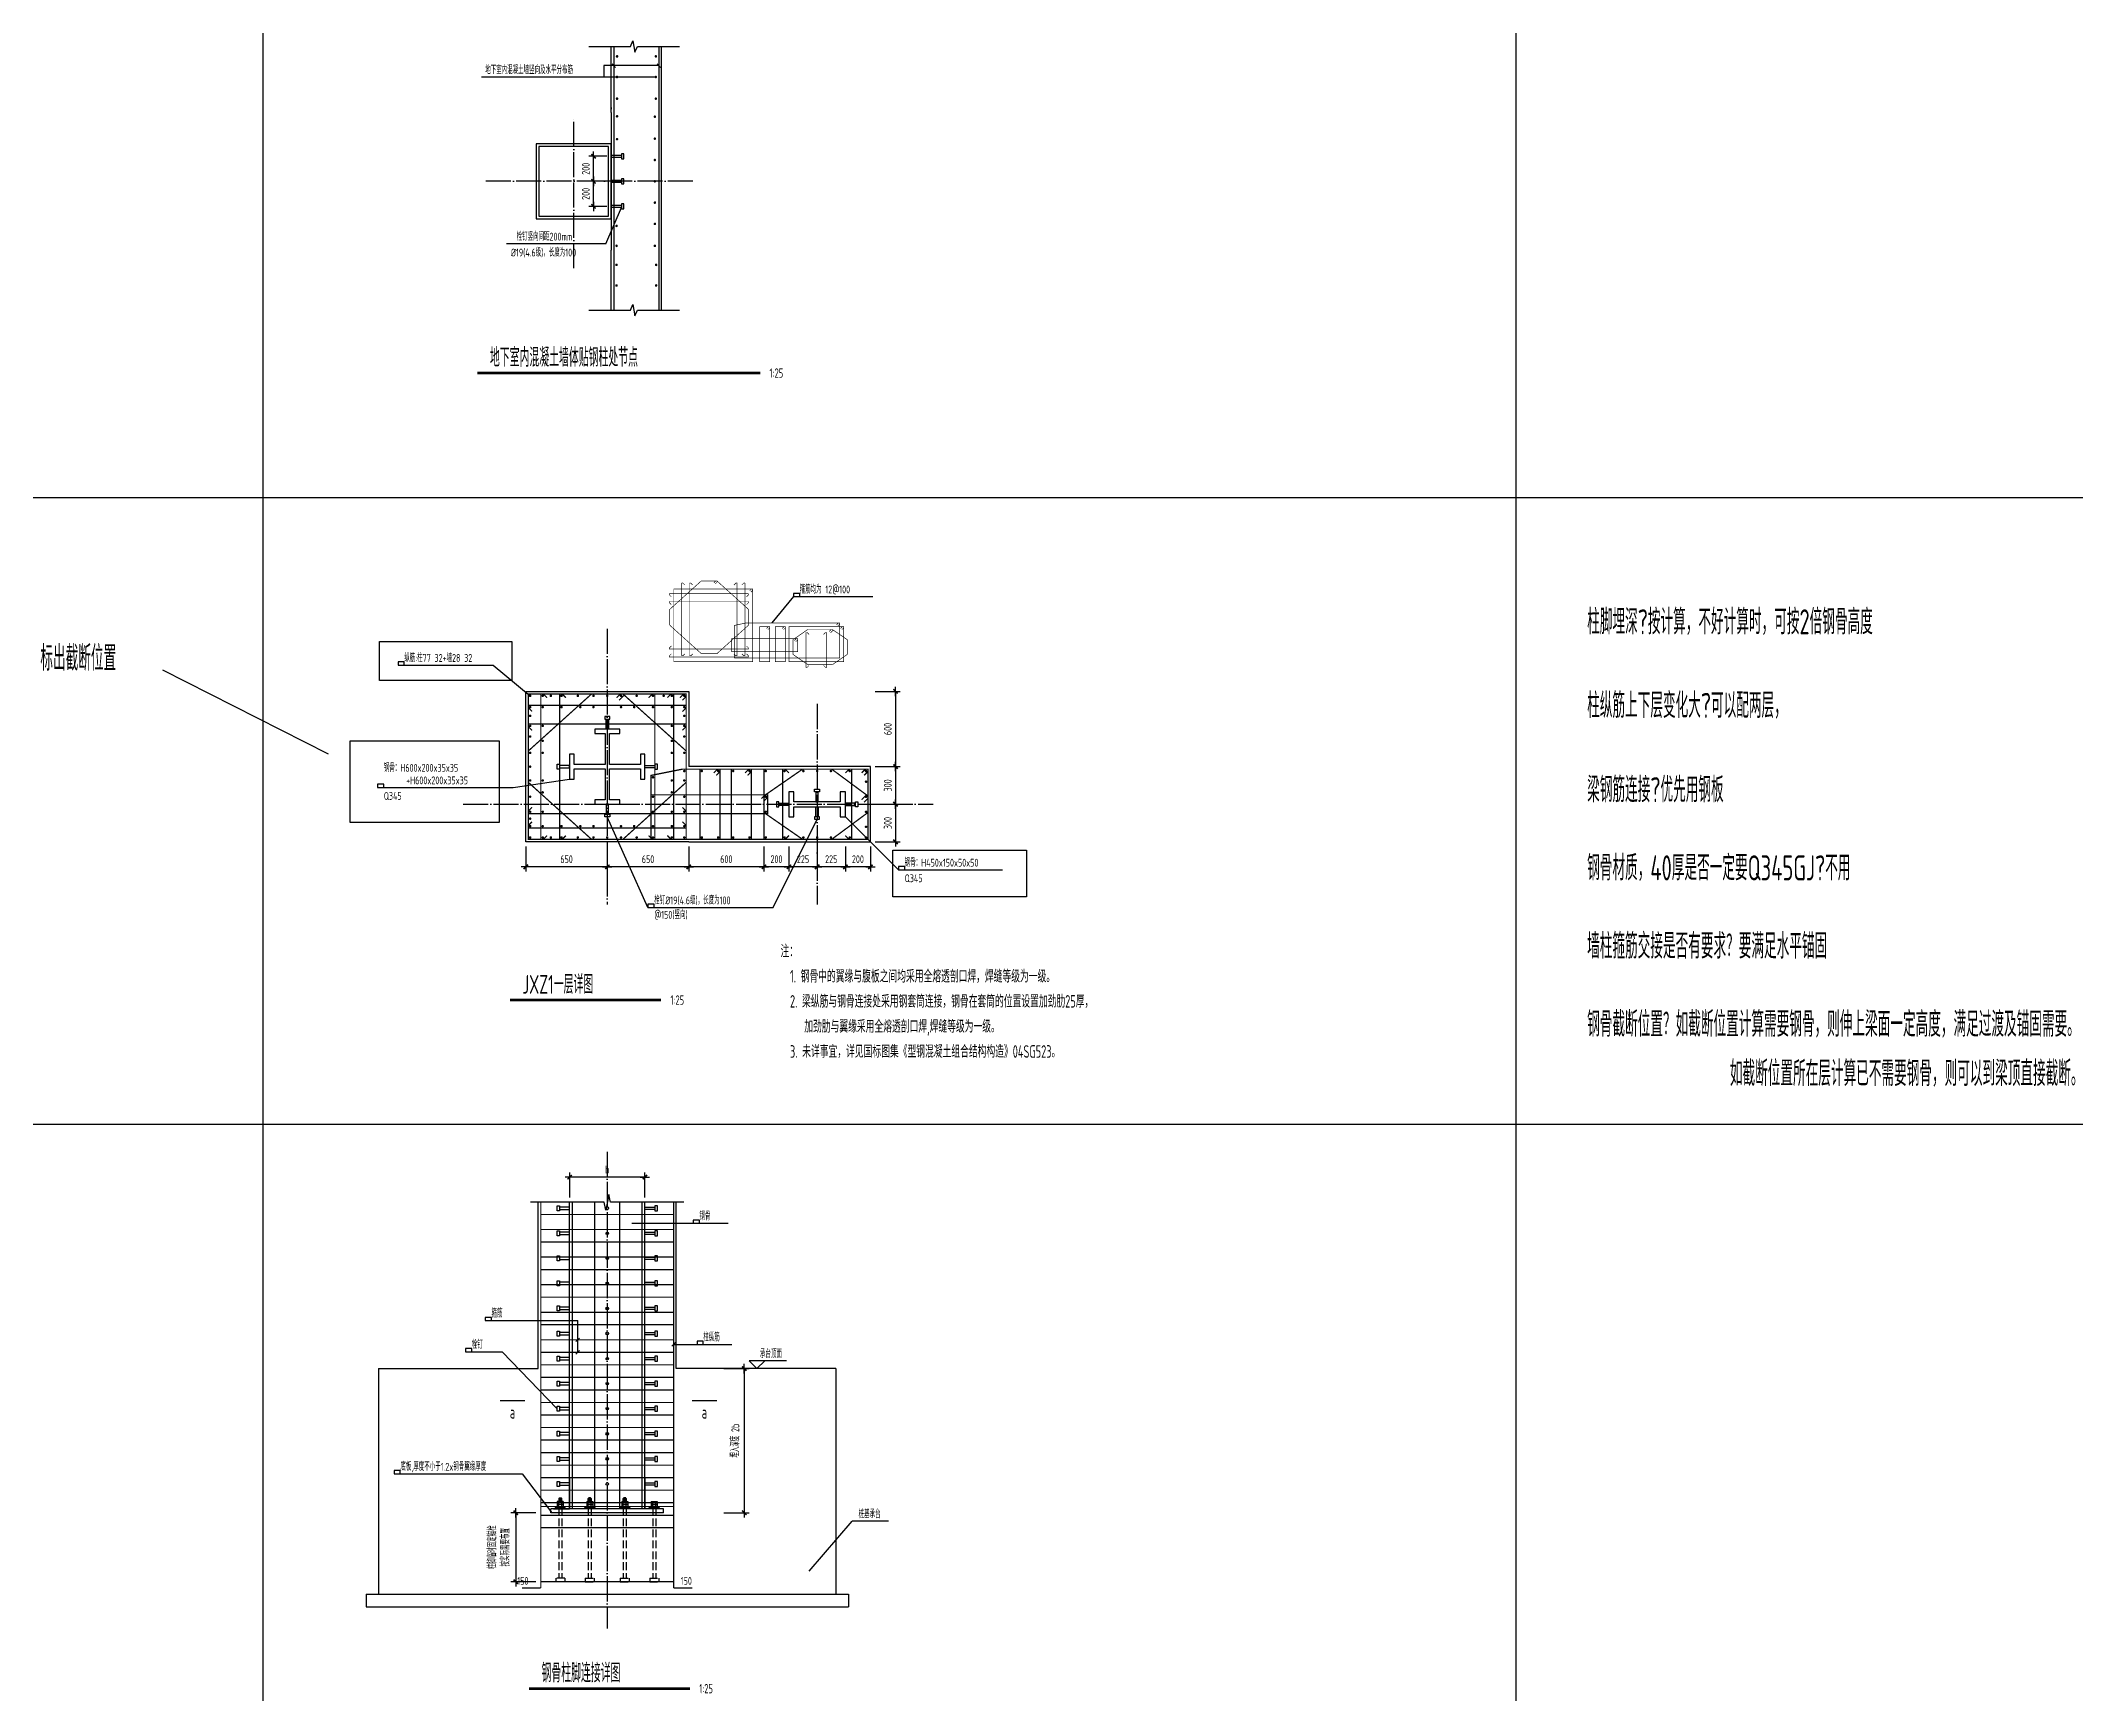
# Model space of a CAD drawing. Extents: x -469675 to 2400000, y -476501 to 2085364.
# Drawn here: x 586224 to 602461, y 360459 to 373645 of the extents above; entities that cross this region are included whole.
import ezdxf
from ezdxf.enums import TextEntityAlignment as Align

# ---------------------------------------------------------------- set-up
doc = ezdxf.new("R2010")
doc.units = 0
doc.header["$LTSCALE"] = 1000
doc.header["$MEASUREMENT"] = 0
doc.linetypes.add('DASH', pattern=[0.35, 0.25, -0.1])
doc.linetypes.add('DOTE', pattern=[2.42, 2, -0.2, 0.02, -0.2])
doc.layers.get('0').update_dxf_attribs({"linetype": 'CONTINUOUS', "lineweight": 20})
doc.layers.get('Defpoints').update_dxf_attribs({"linetype": 'CONTINUOUS'})
for name, color, linetype in [('C-DETAIL', 3, 'CONTINUOUS'), ('C-DETAIL_AXIS', 1, 'DOTE'), ('C-DETAIL_DIM', 3, 'CONTINUOUS'), ('C-DETAIL_REIN', 40, 'CONTINUOUS'), ('C-DETAIL_STEEL_BOLT', 2, 'CONTINUOUS'), ('C-DETAIL_STEEL_CUT', 2, 'CONTINUOUS'), ('C-DETAIL_STEEL_PL', 4, 'CONTINUOUS'), ('C-DETAIL_STEEL_TEXT', 7, 'CONTINUOUS'), ('C-DETAIL_TEXT', 4, 'CONTINUOUS'), ('C-LAYER1', 3, 'CONTINUOUS'), ('C-PLAN_DIM', 3, 'CONTINUOUS'), ('C-PLAN_SECMK', 4, 'CONTINUOUS'), ('C-PLAN_TEXT', 3, 'CONTINUOUS')]:
    doc.layers.add(name, color=color, linetype=linetype)
doc.layers.add('C-注释', color=30, linetype='CONTINUOUS', plot=False)
doc.styles.add('DIM_FONT', font='gbxwxt.shx', dxfattribs={"width": 0.7, "bigfont": 'gbhzfs.shx'})
doc.styles.add('GBSTYLE', font='gbxwxt.shx', dxfattribs={"width": 0.7, "bigfont": 'gbhzfs.shx'})
doc.dimstyles.new('XB DIMN25', dxfattribs={"dimscale": 0.25, "dimtxt": 250, "dimasz": 1, "dimexe": 150, "dimexo": 150, "dimgap": 120, "dimtad": 1, "dimdec": 0, "dimzin": 0, "dimdsep": 46, "dimtxsty": 'DIM_FONT', "dimblk": '_dimx', "dimcen": 0.09, "dimclrd": 3, "dimclre": 3, "dimclrt": 7, "dimazin": 0, "dimtfac": 1, "dimtdec": 0, "dimtix": 1, "dimtmove": 2, "dimatfit": 3, "dimldrblk": '_dimx', "dimfxl": 0, "dimtolj": 1, "dimtzin": 0, "dimarcsym": 0})

msp = doc.modelspace()

# ---------------------------------------------------------------- texts
at = {"layer": 'C-DETAIL_STEEL_TEXT', "style": 'GBSTYLE', "width": 0.7}
for s, rotation, p in [('地下室内混凝土墙竖向及水平分布筋', 359.99999995, (589772.08, 373379.5753)), ('%%C19(4.6级)，长度为100', 359.99999995, (589976.5533, 371923.3162)), ('栓钉竖向间距200mm', 0.00000005, (590022.3208, 372050.2899)), ('箍筋均为\xa012@100', 359.99999995, (592281.455, 369235.0484)), ('纵筋:柱77\xa032+墙28\xa032', 359.99999995, (589126.0085, 368688.6299)), ('钢骨：H600x200x35x35', 359.99999995, (588962.7452, 367811.8154)), ('      +H600x200x35x35', 359.99999995, (588962.7452, 367711.8154)), ('Q345', 0.00000005, (588962.7452, 367587.4733)), ('钢骨：H450x150x50x50', 359.99999995, (593119.4194, 367054.9672)), ('Q345', 0.00000005, (593119.4194, 366930.6251)), ('栓钉%%C19(4.6级)，长度为100', 359.99999995, (591120.7123, 366754.1965)), ('@150(竖向)', 0.00000005, (591120.7123, 366639.0649)), ('钢骨', 359.99999995, (591481.7614, 364234.5202)), ('箍筋', 359.99999995, (589822.3723, 363458.337)), ('栓钉', 359.99999995, (589664.4439, 363208.7722)), ('柱纵筋', 359.99999995, (591512.0846, 363267.4319)), ('底板,厚度不小于1.2x钢骨翼缘厚度', 359.99999995, (589094.393, 362235.1246)), ('桩基承台', 359.99999995, (592751.3537, 361856.1258)), ('150', 0.00000005, (590027.8657, 361324.2032)), ('150', 359.99999995, (591332.0312, 361324.2032))]:
    msp.add_text(s, height=62.5, rotation=rotation, dxfattribs=at).set_placement(p)
at = {"layer": 'C-DETAIL_TEXT', "color": 30, "ltscale": 0.25, "style": 'GBSTYLE', "width": 0.7}
for s, p in [('地下室内混凝土墙体贴钢柱处节点', (589809.6088, 371043.132)), ('JXZ1一层详图', (590068.2671, 366040.0388)), ('钢骨柱脚连接详图', (590221.2638, 360546.041))]:
    msp.add_text(s, height=150, rotation=0.00000003, dxfattribs=at).set_placement(p)
at = {"layer": 'C-DETAIL_TEXT', "color": 3, "ltscale": 0.25, "style": 'GBSTYLE', "width": 0.7}
for p in [(592040.9696, 370955.632), (591250.0579, 365952.5388), (591480.064, 360458.541)]:
    msp.add_text('1:25', height=75, rotation=359.99999987, dxfattribs=at).set_placement(p)
at = {"layer": 'C-PLAN_TEXT', "ltscale": 0.5, "style": 'GBSTYLE', "width": 0.7}
for s, p in [('注： ', (592128.112, 366329.9071)), ('  1. 钢骨中的翼缘与腹板之间均采用全熔透剖口焊，焊缝等级为一级。', (592128.112, 366129.9071)), ('  2. 梁纵筋与钢骨连接处采用钢套筒连接，钢骨在套筒的位置设置加劲肋25厚，', (592128.112, 365929.9071)), ('     加劲肋与翼缘采用全熔透剖口焊,焊缝等级为一级。', (592128.112, 365729.9071)), ('  3. 未详事宜，详见国标图集《型钢混凝土组合结构构造》04SG523。', (592128.112, 365529.9071))]:
    msp.add_text(s, height=100, dxfattribs=at).set_placement(p)
at = {"layer": 'C-注释', "style": 'GBSTYLE', "width": 0.7}
for s, p in [('柱脚埋深?按计算，不好计算时，可按2倍钢骨高度', (598565.49, 368908.2419)), ('标出截断位置', (586222.0659, 368617.8474)), ('柱纵筋上下层变化大?可以配两层，', (598565.49, 368241.5802)), ('梁钢筋连接?优先用钢板', (598565.49, 367568.8027)), ('钢骨材质，40厚是否一定要Q345GJ?不用', (598565.49, 366944.9558)), ('墙柱箍筋交接是否有要求？要满足水平锚固', (598565.49, 366321.1088)), ('钢骨截断位置？如截断位置计算需要钢骨，则伸上梁面一定高度，满足过渡及锚固需要。', (598565.49, 365697.2618)), ('               如截断位置所在层计算已不需要钢骨，则可以到梁顶直接截断。', (598565.49, 365304.0515))]:
    msp.add_text(s, height=200, rotation=0.00000003, dxfattribs=at).set_placement(p)

# ---------------------------------------------------------------- blocks, each defined once
blk = doc.blocks.new('_dimx')
blk.add_line((-150, 0), (150, 0))
at = {"const_width": 50}
blk.add_lwpolyline([(-70, -70), (70, 70)], dxfattribs=at)
blk = doc.blocks.new('*D1536')
at = {"layer": 'C-PLAN_DIM', "color": 3, "lineweight": -2, "ltscale": 2, "transparency": 16777216}
for p, q in [((590741, 372723), (590598, 372723)), ((590636, 372524), (590636, 372723)), ((590741, 372523), (590598, 372523))]:
    blk.add_line(p, q, dxfattribs=at)
at = {"layer": 'Defpoints', "color": 0, "ltscale": 2, "transparency": 16777216}
for p in [(590636, 372723), (590778, 372723), (590778, 372523)]:
    blk.add_point(p, dxfattribs=at)
at = {"layer": 'C-PLAN_DIM', "color": 3, "lineweight": -2, "ltscale": 2, "transparency": 16777216, "xscale": 0.25, "yscale": 0.25, "zscale": 0.25}
for p, rotation in [((590636, 372723), 90), ((590636, 372523), 270)]:
    blk.add_blockref('_dimx', p, dxfattribs=dict(at, rotation=rotation))
at = {"layer": 'C-PLAN_DIM', "color": 7, "ltscale": 2, "transparency": 16777216, "insert": (590575, 372623), "char_height": 62.5, "attachment_point": 5, "rotation": 90, "style": 'DIM_FONT'}
blk.add_mtext('\\A1;200', dxfattribs=at)
blk = doc.blocks.new('*D1537')
at = {"layer": 'C-PLAN_DIM', "color": 3, "lineweight": -2, "ltscale": 2, "transparency": 16777216}
for p, q in [((590741, 372523), (590598, 372523)), ((590636, 372324), (590636, 372523)), ((590741, 372323), (590598, 372323))]:
    blk.add_line(p, q, dxfattribs=at)
at = {"layer": 'Defpoints', "color": 0, "ltscale": 2, "transparency": 16777216}
for p in [(590636, 372523), (590778, 372523), (590778, 372323)]:
    blk.add_point(p, dxfattribs=at)
at = {"layer": 'C-PLAN_DIM', "color": 3, "lineweight": -2, "ltscale": 2, "transparency": 16777216, "xscale": 0.25, "yscale": 0.25, "zscale": 0.25}
for p, rotation in [((590636, 372523), 90), ((590636, 372323), 270)]:
    blk.add_blockref('_dimx', p, dxfattribs=dict(at, rotation=rotation))
at = {"layer": 'C-PLAN_DIM', "color": 7, "ltscale": 2, "transparency": 16777216, "insert": (590575, 372423), "char_height": 62.5, "attachment_point": 5, "rotation": 90, "style": 'DIM_FONT'}
blk.add_mtext('\\A1;200', dxfattribs=at)
blk = doc.blocks.new('A$C38F8236B')
at = {"layer": 'C-DETAIL_STEEL_CUT', "ltscale": 0.25}
blk.add_lwpolyline([(-20, -185), (-20, 185), (-100, 185), (-100, 225), (100, 225), (100, 185), (20, 185), (20, -185), (100, -185), (100, -225), (-100, -225), (-100, -185), (-20, -185)], dxfattribs=at)
blk = doc.blocks.new('A$C67A1433F')
at = {"layer": 'C-DETAIL_STEEL_CUT', "ltscale": 0.25}
blk.add_lwpolyline([(-17.5, 265), (-100, 265), (-100, 300), (100, 300), (100, 265), (17.5, 265), (17.5, 17.5), (265, 17.5), (265, 100), (300, 100), (300, -100), (265, -100), (265, -17.5), (17.5, -17.5), (17.5, -265), (100, -265), (100, -300), (-100, -300), (-100, -265), (-17.5, -265), (-17.5, -17.5), (-265, -17.5), (-265, -100), (-300, -100), (-300, 100), (-265, 100), (-265, 17.5), (-17.5, 17.5), (-17.5, 265)], dxfattribs=at)
blk = doc.blocks.new('*D2244')
at = {"layer": 'C-PLAN_DIM', "color": 3, "lineweight": -2, "ltscale": 0.25, "transparency": 16777216}
for p, q in [((592883, 367553), (593083, 367553)), ((593046, 367552), (593046, 367253)), ((592883, 367253), (593083, 367253))]:
    blk.add_line(p, q, dxfattribs=at)
at = {"layer": 'Defpoints', "color": 0, "ltscale": 0.25, "transparency": 16777216}
for p in [(592846, 367553), (592846, 367253), (593046, 367253)]:
    blk.add_point(p, dxfattribs=at)
at = {"layer": 'C-PLAN_DIM', "color": 3, "lineweight": -2, "ltscale": 0.25, "transparency": 16777216, "xscale": 0.25, "yscale": 0.25, "zscale": 0.25}
for p, rotation in [((593046, 367553), 90), ((593046, 367253), 270)]:
    blk.add_blockref('_dimx', p, dxfattribs=dict(at, rotation=rotation))
at = {"layer": 'C-PLAN_DIM', "color": 7, "ltscale": 0.25, "transparency": 16777216, "insert": (592984, 367403), "char_height": 62.5, "attachment_point": 5, "rotation": 90, "style": 'DIM_FONT'}
blk.add_mtext('\\A1;300', dxfattribs=at)
blk = doc.blocks.new('*D2245')
at = {"layer": 'C-PLAN_DIM', "color": 3, "lineweight": -2, "ltscale": 0.25, "transparency": 16777216}
for p, q in [((592883, 367853), (593083, 367853)), ((593046, 367852), (593046, 367553)), ((592883, 367553), (593083, 367553))]:
    blk.add_line(p, q, dxfattribs=at)
at = {"layer": 'Defpoints', "color": 0, "ltscale": 0.25, "transparency": 16777216}
for p in [(592846, 367853), (592846, 367553), (593046, 367553)]:
    blk.add_point(p, dxfattribs=at)
at = {"layer": 'C-PLAN_DIM', "color": 3, "lineweight": -2, "ltscale": 0.25, "transparency": 16777216, "xscale": 0.25, "yscale": 0.25, "zscale": 0.25}
for p, rotation in [((593046, 367853), 90), ((593046, 367553), 270)]:
    blk.add_blockref('_dimx', p, dxfattribs=dict(at, rotation=rotation))
at = {"layer": 'C-PLAN_DIM', "color": 7, "ltscale": 0.25, "transparency": 16777216, "insert": (592984, 367703), "char_height": 62.5, "attachment_point": 5, "rotation": 90, "style": 'DIM_FONT'}
blk.add_mtext('\\A1;300', dxfattribs=at)
blk = doc.blocks.new('*D2246')
at = {"layer": 'C-PLAN_DIM', "color": 3, "lineweight": -2, "ltscale": 0.25, "transparency": 16777216}
for p, q in [((592646, 367215), (592646, 367015)), ((592846, 367215), (592846, 367015)), ((592845, 367053), (592646, 367053))]:
    blk.add_line(p, q, dxfattribs=at)
at = {"layer": 'Defpoints', "color": 0, "ltscale": 0.25, "transparency": 16777216}
for p in [(592646, 367253), (592846, 367253), (592646, 367053)]:
    blk.add_point(p, dxfattribs=at)
at = {"layer": 'C-PLAN_DIM', "color": 3, "lineweight": -2, "ltscale": 0.25, "transparency": 16777216, "xscale": 0.25, "yscale": 0.25, "zscale": 0.25, "rotation": 180}
blk.add_blockref('_dimx', (592646, 367053), dxfattribs=at)
at = {"layer": 'C-PLAN_DIM', "color": 3, "lineweight": -2, "ltscale": 0.25, "transparency": 16777216, "xscale": 0.25, "yscale": 0.25, "zscale": 0.25}
blk.add_blockref('_dimx', (592846, 367053), dxfattribs=at)
at = {"layer": 'C-PLAN_DIM', "color": 7, "ltscale": 0.25, "transparency": 16777216, "insert": (592746, 367114), "char_height": 62.5, "attachment_point": 5, "style": 'DIM_FONT'}
blk.add_mtext('\\A1;200', dxfattribs=at)
blk = doc.blocks.new('*D2247')
at = {"layer": 'C-PLAN_DIM', "color": 3, "lineweight": -2, "ltscale": 0.25, "transparency": 16777216}
for p, q in [((592421, 367215), (592421, 367015)), ((592646, 367215), (592646, 367015)), ((592645, 367053), (592421, 367053))]:
    blk.add_line(p, q, dxfattribs=at)
at = {"layer": 'Defpoints', "color": 0, "ltscale": 0.25, "transparency": 16777216}
for p in [(592421, 367253), (592646, 367253), (592421, 367053)]:
    blk.add_point(p, dxfattribs=at)
at = {"layer": 'C-PLAN_DIM', "color": 3, "lineweight": -2, "ltscale": 0.25, "transparency": 16777216, "xscale": 0.25, "yscale": 0.25, "zscale": 0.25, "rotation": 180}
blk.add_blockref('_dimx', (592421, 367053), dxfattribs=at)
at = {"layer": 'C-PLAN_DIM', "color": 3, "lineweight": -2, "ltscale": 0.25, "transparency": 16777216, "xscale": 0.25, "yscale": 0.25, "zscale": 0.25}
blk.add_blockref('_dimx', (592646, 367053), dxfattribs=at)
at = {"layer": 'C-PLAN_DIM', "color": 7, "ltscale": 0.25, "transparency": 16777216, "insert": (592533, 367114), "char_height": 62.5, "attachment_point": 5, "style": 'DIM_FONT'}
blk.add_mtext('\\A1;225', dxfattribs=at)
blk = doc.blocks.new('*D2248')
at = {"layer": 'C-PLAN_DIM', "color": 3, "lineweight": -2, "ltscale": 0.25, "transparency": 16777216}
for p, q in [((591396, 367215), (591396, 367015)), ((591996, 367215), (591996, 367015)), ((591995, 367053), (591396, 367053))]:
    blk.add_line(p, q, dxfattribs=at)
at = {"layer": 'Defpoints', "color": 0, "ltscale": 0.25, "transparency": 16777216}
for p in [(591396, 367253), (591996, 367253), (591396, 367053)]:
    blk.add_point(p, dxfattribs=at)
at = {"layer": 'C-PLAN_DIM', "color": 3, "lineweight": -2, "ltscale": 0.25, "transparency": 16777216, "xscale": 0.25, "yscale": 0.25, "zscale": 0.25, "rotation": 180}
blk.add_blockref('_dimx', (591396, 367053), dxfattribs=at)
at = {"layer": 'C-PLAN_DIM', "color": 3, "lineweight": -2, "ltscale": 0.25, "transparency": 16777216, "xscale": 0.25, "yscale": 0.25, "zscale": 0.25}
blk.add_blockref('_dimx', (591996, 367053), dxfattribs=at)
at = {"layer": 'C-PLAN_DIM', "color": 7, "ltscale": 0.25, "transparency": 16777216, "insert": (591696, 367114), "char_height": 62.5, "attachment_point": 5, "style": 'DIM_FONT'}
blk.add_mtext('\\A1;600', dxfattribs=at)
blk = doc.blocks.new('*D2249')
at = {"layer": 'C-PLAN_DIM', "color": 3, "lineweight": -2, "ltscale": 0.25, "transparency": 16777216}
for p, q in [((590746, 367215), (590746, 367015)), ((591396, 367215), (591396, 367015)), ((591395, 367053), (590746, 367053))]:
    blk.add_line(p, q, dxfattribs=at)
at = {"layer": 'Defpoints', "color": 0, "ltscale": 0.25, "transparency": 16777216}
for p in [(590746, 367253), (591396, 367253), (590746, 367053)]:
    blk.add_point(p, dxfattribs=at)
at = {"layer": 'C-PLAN_DIM', "color": 3, "lineweight": -2, "ltscale": 0.25, "transparency": 16777216, "xscale": 0.25, "yscale": 0.25, "zscale": 0.25, "rotation": 180}
blk.add_blockref('_dimx', (590746, 367053), dxfattribs=at)
at = {"layer": 'C-PLAN_DIM', "color": 3, "lineweight": -2, "ltscale": 0.25, "transparency": 16777216, "xscale": 0.25, "yscale": 0.25, "zscale": 0.25}
blk.add_blockref('_dimx', (591396, 367053), dxfattribs=at)
at = {"layer": 'C-PLAN_DIM', "color": 7, "ltscale": 0.25, "transparency": 16777216, "insert": (591071, 367114), "char_height": 62.5, "attachment_point": 5, "style": 'DIM_FONT'}
blk.add_mtext('\\A1;650', dxfattribs=at)
blk = doc.blocks.new('*D2250')
at = {"layer": 'C-PLAN_DIM', "color": 3, "lineweight": -2, "ltscale": 0.25, "transparency": 16777216}
for p, q in [((590096, 367215), (590096, 367015)), ((590746, 367215), (590746, 367015)), ((590745, 367053), (590096, 367053))]:
    blk.add_line(p, q, dxfattribs=at)
at = {"layer": 'Defpoints', "color": 0, "ltscale": 0.25, "transparency": 16777216}
for p in [(590096, 367253), (590746, 367253), (590096, 367053)]:
    blk.add_point(p, dxfattribs=at)
at = {"layer": 'C-PLAN_DIM', "color": 3, "lineweight": -2, "ltscale": 0.25, "transparency": 16777216, "xscale": 0.25, "yscale": 0.25, "zscale": 0.25, "rotation": 180}
blk.add_blockref('_dimx', (590096, 367053), dxfattribs=at)
at = {"layer": 'C-PLAN_DIM', "color": 3, "lineweight": -2, "ltscale": 0.25, "transparency": 16777216, "xscale": 0.25, "yscale": 0.25, "zscale": 0.25}
blk.add_blockref('_dimx', (590746, 367053), dxfattribs=at)
at = {"layer": 'C-PLAN_DIM', "color": 7, "ltscale": 0.25, "transparency": 16777216, "insert": (590421, 367114), "char_height": 62.5, "attachment_point": 5, "style": 'DIM_FONT'}
blk.add_mtext('\\A1;650', dxfattribs=at)
blk = doc.blocks.new('*D2251')
at = {"layer": 'C-PLAN_DIM', "color": 3, "lineweight": -2, "ltscale": 0.25, "transparency": 16777216}
for p, q in [((592196, 367215), (592196, 367015)), ((592421, 367215), (592421, 367015)), ((592420, 367053), (592196, 367053))]:
    blk.add_line(p, q, dxfattribs=at)
at = {"layer": 'Defpoints', "color": 0, "ltscale": 0.25, "transparency": 16777216}
for p in [(592196, 367253), (592421, 367253), (592196, 367053)]:
    blk.add_point(p, dxfattribs=at)
at = {"layer": 'C-PLAN_DIM', "color": 3, "lineweight": -2, "ltscale": 0.25, "transparency": 16777216, "xscale": 0.25, "yscale": 0.25, "zscale": 0.25, "rotation": 180}
blk.add_blockref('_dimx', (592196, 367053), dxfattribs=at)
at = {"layer": 'C-PLAN_DIM', "color": 3, "lineweight": -2, "ltscale": 0.25, "transparency": 16777216, "xscale": 0.25, "yscale": 0.25, "zscale": 0.25}
blk.add_blockref('_dimx', (592421, 367053), dxfattribs=at)
at = {"layer": 'C-PLAN_DIM', "color": 7, "ltscale": 0.25, "transparency": 16777216, "insert": (592308, 367114), "char_height": 62.5, "attachment_point": 5, "style": 'DIM_FONT'}
blk.add_mtext('\\A1;225', dxfattribs=at)
blk = doc.blocks.new('*D2252')
at = {"layer": 'C-PLAN_DIM', "color": 3, "lineweight": -2, "ltscale": 0.25, "transparency": 16777216}
for p, q in [((592883, 368453), (593083, 368453)), ((593046, 368452), (593046, 367853)), ((592883, 367853), (593083, 367853))]:
    blk.add_line(p, q, dxfattribs=at)
at = {"layer": 'Defpoints', "color": 0, "ltscale": 0.25, "transparency": 16777216}
for p in [(592846, 368453), (592846, 367853), (593046, 367853)]:
    blk.add_point(p, dxfattribs=at)
at = {"layer": 'C-PLAN_DIM', "color": 3, "lineweight": -2, "ltscale": 0.25, "transparency": 16777216, "xscale": 0.25, "yscale": 0.25, "zscale": 0.25}
for p, rotation in [((593046, 368453), 90), ((593046, 367853), 270)]:
    blk.add_blockref('_dimx', p, dxfattribs=dict(at, rotation=rotation))
at = {"layer": 'C-PLAN_DIM', "color": 7, "ltscale": 0.25, "transparency": 16777216, "insert": (592984, 368153), "char_height": 62.5, "attachment_point": 5, "rotation": 90, "style": 'DIM_FONT'}
blk.add_mtext('\\A1;600', dxfattribs=at)
blk = doc.blocks.new('*D2253')
at = {"layer": 'C-PLAN_DIM', "color": 3, "lineweight": -2, "ltscale": 0.25, "transparency": 16777216}
for p, q in [((591996, 367215), (591996, 367015)), ((592196, 367215), (592196, 367015)), ((592195, 367053), (591996, 367053))]:
    blk.add_line(p, q, dxfattribs=at)
at = {"layer": 'Defpoints', "color": 0, "ltscale": 0.25, "transparency": 16777216}
for p in [(591996, 367253), (592196, 367253), (591996, 367053)]:
    blk.add_point(p, dxfattribs=at)
at = {"layer": 'C-PLAN_DIM', "color": 3, "lineweight": -2, "ltscale": 0.25, "transparency": 16777216, "xscale": 0.25, "yscale": 0.25, "zscale": 0.25, "rotation": 180}
blk.add_blockref('_dimx', (591996, 367053), dxfattribs=at)
at = {"layer": 'C-PLAN_DIM', "color": 3, "lineweight": -2, "ltscale": 0.25, "transparency": 16777216, "xscale": 0.25, "yscale": 0.25, "zscale": 0.25}
blk.add_blockref('_dimx', (592196, 367053), dxfattribs=at)
at = {"layer": 'C-PLAN_DIM', "color": 7, "ltscale": 0.25, "transparency": 16777216, "insert": (592096, 367114), "char_height": 62.5, "attachment_point": 5, "style": 'DIM_FONT'}
blk.add_mtext('\\A1;200', dxfattribs=at)
blk = doc.blocks.new('*D2254')
at = {"layer": 'C-PLAN_DIM', "color": 3, "lineweight": -2, "ltscale": 0.25, "transparency": 16777216}
for p, q in [((591677, 363049), (591877, 363049)), ((591839, 363049), (591839, 361899)), ((591677, 361899), (591877, 361899))]:
    blk.add_line(p, q, dxfattribs=at)
at = {"layer": 'Defpoints', "color": 0, "ltscale": 0.25, "transparency": 16777216}
for p in [(591639, 363049), (591639, 361899), (591839, 361899)]:
    blk.add_point(p, dxfattribs=at)
at = {"layer": 'C-PLAN_DIM', "color": 3, "lineweight": -2, "ltscale": 0.25, "transparency": 16777216, "xscale": 0.25, "yscale": 0.25, "zscale": 0.25}
for p, rotation in [((591839, 363049), 90), ((591839, 361899), 270)]:
    blk.add_blockref('_dimx', p, dxfattribs=dict(at, rotation=rotation))
at = {"layer": 'C-PLAN_DIM', "color": 7, "ltscale": 0.25, "transparency": 16777216, "insert": (591768, 362474), "char_height": 62.5, "attachment_point": 5, "rotation": 90, "style": 'DIM_FONT'}
blk.add_mtext('\\A1;埋入深度 2b', dxfattribs=at)
blk = doc.blocks.new('剖面号')
at = {"layer": 'C-PLAN_SECMK', "color": 3, "const_width": 50, "flags": 128}
blk.add_lwpolyline([(400, 0), (-400, 0)], dxfattribs=at)
at = {"layer": 'C-PLAN_SECMK', "style": 'GBSTYLE', "width": 0.7}
blk.add_attdef('剖面号', text='', height=400, rotation=360, dxfattribs=at).set_placement((0, 350), align=Align.MIDDLE_CENTER)
blk = doc.blocks.new('bolt_nut')
at = {"layer": 'C-DETAIL_STEEL_BOLT', "color": 7, "linetype": 'Continuous', "ltscale": 10}
for p, q in [((-1, 0.95), (-1, 0.05)), ((0.75, 1), (-0.75, 1)), ((0.75, 0), (-0.75, 0)), ((-0.5, 0.05), (-0.5, 0.95)), ((0.5, 0.05), (0.5, 0.95)), ((1, 0.95), (1, 0.05))]:
    blk.add_line(p, q, dxfattribs=at)
for centre, radius, start, end in [((-0.75, 0.35), 0.65, 67.38014, 112.61986), ((-0.75, 0.65), 0.65, 247.38014, 292.61986), ((0, -1.53), 2.53, 78.57881, 101.42119), ((0, 2.53), 2.53, 258.57881, 281.42119), ((0.75, 0.35), 0.65, 67.38014, 112.61986), ((0.75, 0.65), 0.65, 247.38014, 292.61986)]:
    blk.add_arc(centre, radius, start, end, dxfattribs=at)
blk = doc.blocks.new('bolt_out')
at = {"color": 7, "linetype": 'Continuous', "ltscale": 10}
for p, q in [((-0.3, 1.25), (-0.5, 1)), ((-0.3, 1.25), (0.3, 1.25)), ((0.3, 1.25), (0.5, 1))]:
    blk.add_line(p, q, dxfattribs=at)
at = {"color": 8, "linetype": 'Continuous', "ltscale": 10}
for p, q in [((-0.5, 0.5), (0.5, 0.5)), ((-0.3, 0.75), (0.3, 0.75)), ((-0.3, 0.25), (0.3, 0.25))]:
    blk.add_line(p, q, dxfattribs=at)
at = {"color": 7, "linetype": 'Continuous', "ltscale": 10}
blk.add_lwpolyline([(-0.5, 0), (0.5, 0), (0.5, 1), (-0.5, 1), (-0.5, 0)], dxfattribs=at)
blk = doc.blocks.new('BG_symbol')
at = {"layer": 'C-LAYER1', "ltscale": 100}
for p, q in [((250, 0), (0, 250)), ((1200, 250), (0, 250)), ((500, 0), (0, 0)), ((500, 250), (250, 0))]:
    blk.add_line(p, q, dxfattribs=at)
blk = doc.blocks.new('BG')
at = {"layer": 'C-PLAN_TEXT'}
blk.add_blockref('BG_symbol', (0, 0), dxfattribs=at)
at = {"layer": 'C-PLAN_TEXT', "style": 'GBSTYLE', "width": 0.7}
blk.add_attdef('标高', text='', height=250, dxfattribs=at).set_placement((700, 500), align=Align.MIDDLE)
blk = doc.blocks.new('*D2255')
at = {"layer": 'C-DETAIL_DIM', "color": 3, "lineweight": -2, "ltscale": 0.25, "transparency": 16777216}
for p, q in [((590446, 364414), (590446, 364614)), ((591045, 364577), (590446, 364577)), ((591046, 364414), (591046, 364614))]:
    blk.add_line(p, q, dxfattribs=at)
at = {"layer": 'Defpoints', "color": 0, "ltscale": 0.25, "transparency": 16777216}
for p in [(590446, 364577), (590446, 364377), (591046, 364377)]:
    blk.add_point(p, dxfattribs=at)
at = {"layer": 'C-DETAIL_DIM', "color": 3, "lineweight": -2, "ltscale": 0.25, "transparency": 16777216, "xscale": 0.25, "yscale": 0.25, "zscale": 0.25, "rotation": 180}
blk.add_blockref('_dimx', (590446, 364577), dxfattribs=at)
at = {"layer": 'C-DETAIL_DIM', "color": 3, "lineweight": -2, "ltscale": 0.25, "transparency": 16777216, "xscale": 0.25, "yscale": 0.25, "zscale": 0.25}
blk.add_blockref('_dimx', (591046, 364577), dxfattribs=at)
at = {"layer": 'C-DETAIL_DIM', "color": 7, "ltscale": 0.25, "transparency": 16777216, "insert": (590746, 364638), "char_height": 62.5, "attachment_point": 5, "style": 'DIM_FONT'}
blk.add_mtext('\\A1;b', dxfattribs=at)
blk = doc.blocks.new('*D2256')
at = {"layer": 'C-DETAIL_DIM', "color": 3, "lineweight": -2, "ltscale": 0.25, "transparency": 16777216}
for p, q in [((590177, 361899), (589977, 361899)), ((590015, 361899), (590015, 361349)), ((590177, 361349), (589977, 361349))]:
    blk.add_line(p, q, dxfattribs=at)
at = {"layer": 'Defpoints', "color": 0, "ltscale": 0.25, "transparency": 16777216}
for p in [(590215, 361899), (590015, 361349), (590215, 361349)]:
    blk.add_point(p, dxfattribs=at)
at = {"layer": 'C-DETAIL_DIM', "color": 3, "lineweight": -2, "ltscale": 0.25, "transparency": 16777216, "xscale": 0.25, "yscale": 0.25, "zscale": 0.25}
for p, rotation in [((590015, 361899), 90), ((590015, 361349), 270)]:
    blk.add_blockref('_dimx', p, dxfattribs=dict(at, rotation=rotation))
at = {"layer": 'C-DETAIL_DIM', "color": 7, "ltscale": 0.25, "transparency": 16777216, "insert": (589882, 361624), "char_height": 62.5, "attachment_point": 5, "rotation": 90, "style": 'DIM_FONT'}
blk.add_mtext('\\A1;柱脚临时固定锚栓\\P按实际需要布置', dxfattribs=at)
blk = doc.blocks.new('AcsAcadShareArea')
for points in [[(0, 0), (2400000, 0), (2400000, 1700000), (0, 1700000)], [(0, 0), (138000, 0), (138000, 54000), (0, 54000)], [(138000, 0), (568000, 0), (568000, 54000), (138000, 54000)]]:
    blk.add_lwpolyline(points, close=True)
at = {"insert": (11937, 39827), "char_height": 20000, "width": 121478, "attachment_point": 1, "style": 'GBSTYLE'}
blk.add_mtext('唯一编号：', dxfattribs=at)
at = {"style": 'GBSTYLE', "width": 0.7}
blk.add_attdef('唯一编号', (150748, 17216), '', height=20000, dxfattribs=at)

# ---------------------------------------------------------------- dimensions: what is measured, and where the dimension line sits
at = {"layer": 'C-DETAIL_DIM', "ltscale": 0.25}
for base, p1, p2, angle, text, picture, middle in [((590445.5735, 364576.9374), (591045.5735, 364376.9374), (590445.5735, 364376.9374), 180, 'b', '*D2255', (590745.5735, 364638.1874)), ((590014.8278, 361349.2032), (590214.8278, 361899.2032), (590214.8278, 361349.2032), 270, '柱脚临时固定锚栓\\P按实际需要布置', '*D2256', (589882.0866, 361624.2032))]:
    dim = msp.add_linear_dim(base=base, p1=p1, p2=p2, angle=angle, text=text, dimstyle='XB DIMN25', dxfattribs=at)
    dim.commit()
    dim.dimension.update_dxf_attribs({"geometry": picture, "text_midpoint": middle})
at = {"layer": 'C-PLAN_DIM', "color": 8, "ltscale": 2}
for base, p1, p2, picture, middle in [((590635.8273, 372723.4956), (590778.0667, 372523.4956), (590778.0667, 372723.4956), '*D1536', (590574.5773, 372623.4956)), ((590635.8273, 372523.4956), (590778.0667, 372323.4956), (590778.0667, 372523.4956), '*D1537', (590574.5773, 372423.4956))]:
    dim = msp.add_linear_dim(base=base, p1=p1, p2=p2, angle=90, dimstyle='XB DIMN25', dxfattribs=at)
    dim.commit()
    dim.dimension.update_dxf_attribs({"geometry": picture, "text_midpoint": middle})
at = {"layer": 'C-PLAN_DIM', "ltscale": 0.25}
for base, p1, p2, picture, middle in [((593045.5735, 367852.6278), (592845.5735, 368452.6278), (592845.5735, 367852.6278), '*D2252', (592984.3235, 368152.6278)), ((593045.5735, 367552.6278), (592845.5735, 367852.6278), (592845.5735, 367552.6278), '*D2245', (592984.3235, 367702.6278)), ((593045.5735, 367252.6278), (592845.5735, 367552.6278), (592845.5735, 367252.6278), '*D2244', (592984.3235, 367402.6278))]:
    dim = msp.add_linear_dim(base=base, p1=p1, p2=p2, angle=90, dimstyle='XB DIMN25', dxfattribs=at)
    dim.commit()
    dim.dimension.update_dxf_attribs({"geometry": picture, "text_midpoint": middle})
for base, p1, p2, picture, middle in [((590095.5735, 367052.6278), (590745.5735, 367252.6278), (590095.5735, 367252.6278), '*D2250', (590420.5735, 367113.8778)), ((590745.5735, 367052.6278), (591395.5735, 367252.6278), (590745.5735, 367252.6278), '*D2249', (591070.5735, 367113.8778)), ((591395.5735, 367052.6278), (591995.5735, 367252.6278), (591395.5735, 367252.6278), '*D2248', (591695.5735, 367113.8778)), ((591995.5735, 367052.6278), (592195.5735, 367252.6278), (591995.5735, 367252.6278), '*D2253', (592095.5735, 367113.8778)), ((592195.5735, 367052.6278), (592420.5735, 367252.6278), (592195.5735, 367252.6278), '*D2251', (592308.0735, 367113.8778)), ((592420.5735, 367052.6278), (592645.5735, 367252.6278), (592420.5735, 367252.6278), '*D2247', (592533.0735, 367113.8778)), ((592645.5735, 367052.6278), (592845.5735, 367252.6278), (592645.5735, 367252.6278), '*D2246', (592745.5735, 367113.8778))]:
    dim = msp.add_linear_dim(base=base, p1=p1, p2=p2, dimstyle='XB DIMN25', dxfattribs=at)
    dim.commit()
    dim.dimension.update_dxf_attribs({"geometry": picture, "text_midpoint": middle})
dim = msp.add_linear_dim(base=(591839.3521, 361899.2032), p1=(591639.3521, 363049.2032), p2=(591639.3521, 361899.2032), angle=90, text='埋入深度 2b', dimstyle='XB DIMN25', dxfattribs=at)
dim.commit()
dim.dimension.update_dxf_attribs({"geometry": '*D2254', "text_midpoint": (591767.5758, 362474.2032)})

# ---------------------------------------------------------------- linework, layer by layer
at = {"layer": 'C-DETAIL', "color": 3, "linetype": 'Continuous', "ltscale": 0.1}
for p, q in [((590597.4269, 373599.876), (590930.3997, 373599.876)), ((590930.3997, 373599.876), (590950.1089, 373645.1782)), ((590950.1089, 373645.1782), (590966.1089, 373554.5737)), ((590966.1089, 373554.5737), (590985.8181, 373599.876)), ((590985.8181, 373599.876), (591322.8205, 373599.876)), ((591157.6413, 373446.469), (590717.702, 373446.469)), ((590717.702, 373446.469), (590717.702, 373355.5577)), ((589741.9213, 373355.5577), (591138.6982, 373355.5577)), ((590597.4269, 371494.561), (590930.3997, 371494.561)), ((590930.3997, 371494.561), (590950.1089, 371539.8633)), ((590950.1089, 371539.8633), (590966.1089, 371449.2587)), ((590966.1089, 371449.2587), (590985.8181, 371494.561)), ((590985.8181, 371494.561), (591322.8205, 371494.561))]:
    msp.add_line(p, q, dxfattribs=at)
at = {"layer": 'C-DETAIL', "color": 6, "ltscale": 0.1}
for p, q in [((590778.0667, 373073.4956), (590778.0667, 373599.876)), ((591178.0667, 371494.561), (591178.0667, 373599.876)), ((590778.0667, 373073.4956), (590778.0667, 371973.4956)), ((590778.0667, 371494.561), (590778.0667, 371973.4956)), ((590195.5735, 363049.2032), (590195.5735, 364376.9374)), ((591295.5735, 363049.2032), (591295.5735, 364376.9374)), ((588920.5735, 363049.2032), (590195.5735, 363049.2032)), ((588920.5735, 363049.2032), (588920.5735, 361249.2032)), ((592570.5735, 363049.2032), (591295.5735, 363049.2032)), ((592570.5735, 363049.2032), (592570.5735, 361249.2032)), ((588820.5735, 361249.2032), (592670.5735, 361249.2032)), ((588820.5735, 361249.2032), (588820.5735, 361149.2032)), ((588820.5735, 361149.2032), (592670.5735, 361149.2032)), ((592670.5735, 361249.2032), (592670.5735, 361149.2032))]:
    msp.add_line(p, q, dxfattribs=at)
at = {"layer": 'C-DETAIL', "color": 4, "ltscale": 0.25}
for points in [[(591395.5735, 367252.6278), (590095.5735, 367252.6278), (590095.5735, 368452.6278), (591395.5735, 368452.6278), (591395.5735, 367852.6278)], [(591395.5735, 367252.6278), (592845.5735, 367252.6278), (592845.5735, 367852.6278), (591395.5735, 367852.6278)]]:
    msp.add_lwpolyline(points, dxfattribs=at)
at = {"layer": 'C-DETAIL', "color": 1, "ltscale": 0.25}
msp.add_lwpolyline([(591358.0735, 364376.9374), (590770.5735, 364376.9374), (590758.0735, 364439.4374), (590733.0735, 364314.4374), (590720.5735, 364376.9374), (590133.0735, 364376.9374)], dxfattribs=at)
at = {"layer": 'C-DETAIL_AXIS', "ltscale": 0.1}
for p, q in [((590478.0667, 371830.1918), (590478.0667, 373034.0366)), ((591428.0667, 372523.4956), (589773.4584, 372523.4956)), ((590745.5735, 368952.6278), (590745.5735, 366752.6278)), ((592420.5735, 368352.6278), (592420.5735, 366752.6278)), ((589595.5735, 367552.6278), (593345.5735, 367552.6278)), ((590745.5735, 364780.395), (590745.5735, 360975.7742))]:
    msp.add_line(p, q, dxfattribs=at)
at = {"layer": 'C-DETAIL_REIN', "ltscale": 0.25}
for p, q in [((590798.492, 373599.876), (590798.492, 371494.561)), ((591157.6413, 373599.876), (591157.6413, 371494.561))]:
    msp.add_line(p, q, dxfattribs=at)
at = {"layer": 'C-DETAIL_REIN', "ltscale": 0.25, "const_width": 10}
for points in [[(590818.8931, 373519.9842, -1), (590828.8931, 373519.9842, -1)], [(591128.6982, 373519.9842, -1), (591138.6982, 373519.9842, -1)], [(590818.8931, 373355.5577, -1), (590828.8931, 373355.5577, -1)], [(591128.6982, 373355.5577, -1), (591138.6982, 373355.5577, -1)], [(590818.8931, 373182.6023, -1), (590828.8931, 373182.6023, -1)], [(591128.6982, 373182.6023, -1), (591138.6982, 373182.6023, -1)], [(590818.8931, 373041.8467, -1), (590828.8931, 373041.8467, -1)], [(591120.7136, 373038.4956, -1), (591130.7136, 373038.4956, -1)], [(590818.8931, 372859.3305, -1), (590828.8931, 372859.3305, -1)], [(591120.7136, 372863.4956, -1), (591130.7136, 372863.4956, -1)], [(591120.7136, 372693.2541, -1), (591130.7136, 372693.2541, -1)], [(591120.7136, 372523.4956, -1), (591130.7136, 372523.4956, -1)], [(591120.7136, 372353.4956, -1), (591130.7136, 372353.4956, -1)], [(590815.0625, 372167.1571, -1), (590825.0625, 372167.1571, -1)], [(591120.7136, 372183.4956, -1), (591130.7136, 372183.4956, -1)], [(590815.0625, 372008.4956, -1), (590825.0625, 372008.4956, -1)], [(591120.7136, 372008.4956, -1), (591130.7136, 372008.4956, -1)], [(590814.4785, 371856.5146, -1), (590824.4785, 371856.5146, -1)], [(591130.4014, 371856.5146, -1), (591140.4014, 371856.5146, -1)], [(590814.4785, 371692.0881, -1), (590824.4785, 371692.0881, -1)], [(591130.4014, 371692.0881, -1), (591140.4014, 371692.0881, -1)], [(590135.5735, 368417.6278, 1), (590125.5735, 368417.6278, 1)], [(590235.5735, 368417.6278, 1), (590225.5735, 368417.6278, 1)], [(590300.5735, 368417.6278, 1), (590290.5735, 368417.6278, 1)], [(590385.5735, 368417.6278, 1), (590375.5735, 368417.6278, 1)], [(590515.5735, 368417.6278, 1), (590505.5735, 368417.6278, 1)], [(590640.5735, 368417.6278, 1), (590630.5735, 368417.6278, 1)], [(590750.5735, 368417.6278, 1), (590740.5735, 368417.6278, 1)], [(590850.5735, 368417.6278, -1), (590860.5735, 368417.6278, -1)], [(590975.5735, 368417.6278, -1), (590985.5735, 368417.6278, -1)], [(591105.5735, 368417.6278, -1), (591115.5735, 368417.6278, -1)], [(591190.5735, 368417.6278, -1), (591200.5735, 368417.6278, -1)], [(591255.5735, 368417.6278, -1), (591265.5735, 368417.6278, -1)], [(591355.5735, 368417.6278, -1), (591365.5735, 368417.6278, -1)], [(590130.5735, 368322.6278, -1), (590130.5735, 368332.6278, -1)], [(590130.5735, 368252.6278, -1), (590130.5735, 368262.6278, -1)], [(590235.5735, 368327.6278, 1), (590225.5735, 368327.6278, 1)], [(590385.5735, 368327.6278, 1), (590375.5735, 368327.6278, 1)], [(590535.5735, 368327.6278, 1), (590525.5735, 368327.6278, 1)], [(590640.5735, 368327.6278, 1), (590630.5735, 368327.6278, 1)], [(590850.5735, 368327.6278, -1), (590860.5735, 368327.6278, -1)], [(590955.5735, 368327.6278, -1), (590965.5735, 368327.6278, -1)], [(591105.5735, 368327.6278, -1), (591115.5735, 368327.6278, -1)], [(591255.5735, 368327.6278, -1), (591265.5735, 368327.6278, -1)], [(591360.5735, 368322.6278, 1), (591360.5735, 368332.6278, 1)], [(591360.5735, 368252.6278, 1), (591360.5735, 368262.6278, 1)], [(590130.5735, 368172.6278, -1), (590130.5735, 368182.6278, -1)], [(590130.5735, 368087.6278, -1), (590130.5735, 368097.6278, -1)], [(590230.5735, 368172.6278, -1), (590230.5735, 368182.6278, -1)], [(591260.5735, 368172.6278, 1), (591260.5735, 368182.6278, 1)], [(591360.5735, 368172.6278, 1), (591360.5735, 368182.6278, 1)], [(591360.5735, 368087.6278, 1), (591360.5735, 368097.6278, 1)], [(590130.5735, 367957.6278, -1), (590130.5735, 367967.6278, -1)], [(590230.5735, 368053.6247, -1), (590230.5735, 368063.6247, -1)], [(590230.5735, 367957.6278, -1), (590230.5735, 367967.6278, -1)], [(591260.5735, 368053.6247, 1), (591260.5735, 368063.6247, 1)], [(591260.5735, 367957.6278, 1), (591260.5735, 367967.6278, 1)], [(591360.5735, 367957.6278, 1), (591360.5735, 367967.6278, 1)], [(590135.5735, 367852.6278, 1), (590125.5735, 367852.6278, 1)], [(590130.5735, 367747.6278, 1), (590130.5735, 367737.6278, 1)], [(590230.5735, 367747.6278, 1), (590230.5735, 367737.6278, 1)], [(591105.5735, 367767.6278, -1), (591115.5735, 367767.6278, -1)], [(591260.5735, 367747.6278, -1), (591260.5735, 367737.6278, -1)], [(591355.5735, 367817.6278, -1), (591365.5735, 367817.6278, -1)], [(591360.5735, 367747.6278, -1), (591360.5735, 367737.6278, -1)], [(591495.5735, 367817.6278, -1), (591505.5735, 367817.6278, -1)], [(591635.5735, 367817.6278, 1), (591625.5735, 367817.6278, 1)], [(591745.5735, 367817.6278, -1), (591755.5735, 367817.6278, -1)], [(591885.5735, 367817.6278, 1), (591875.5735, 367817.6278, 1)], [(592015.5735, 367817.6278, 1), (592005.5735, 367817.6278, 1)], [(592160.5735, 367812.6278, 1), (592160.5735, 367822.6278, 1)], [(592310.5735, 367812.6278, 1), (592310.5735, 367822.6278, 1)], [(592420.5735, 367812.6278, -1), (592420.5735, 367822.6278, -1)], [(592530.5735, 367812.6278, -1), (592530.5735, 367822.6278, -1)], [(592680.5735, 367812.6278, -1), (592680.5735, 367822.6278, -1)], [(592805.5735, 367817.6278, -1), (592815.5735, 367817.6278, -1)], [(590130.5735, 367617.6278, 1), (590130.5735, 367607.6278, 1)], [(590230.5735, 367652.2735, 1), (590230.5735, 367642.2735, 1)], [(591105.5735, 367612.6278, -1), (591115.5735, 367612.6278, -1)], [(591260.5735, 367652.2735, -1), (591260.5735, 367642.2735, -1)], [(591360.5735, 367617.6278, -1), (591360.5735, 367607.6278, -1)], [(592015.5735, 367612.6278, -1), (592005.5735, 367612.6278, -1)], [(592805.5735, 367732.6278, 1), (592815.5735, 367732.6278, 1)], [(592805.5735, 367612.6278, 1), (592815.5735, 367612.6278, 1)], [(590130.5735, 367497.6278, 1), (590130.5735, 367487.6278, 1)], [(590130.5735, 367442.6278, 1), (590130.5735, 367432.6278, 1)], [(590230.5735, 367497.6278, 1), (590230.5735, 367487.6278, 1)], [(591105.5735, 367492.6278, -1), (591115.5735, 367492.6278, -1)], [(591260.5735, 367497.6278, -1), (591260.5735, 367487.6278, -1)], [(591360.5735, 367497.6278, -1), (591360.5735, 367487.6278, -1)], [(592015.5735, 367492.6278, 1), (592005.5735, 367492.6278, 1)], [(592805.5735, 367492.6278, -1), (592815.5735, 367492.6278, -1)], [(590130.5735, 367382.6278, 1), (590130.5735, 367372.6278, 1)], [(590135.5735, 367287.6278, -1), (590125.5735, 367287.6278, -1)], [(590235.5735, 367377.6278, -1), (590225.5735, 367377.6278, -1)], [(590235.5735, 367287.6278, -1), (590225.5735, 367287.6278, -1)], [(590300.5735, 367287.6278, -1), (590290.5735, 367287.6278, -1)], [(590385.5735, 367377.6278, -1), (590375.5735, 367377.6278, -1)], [(590385.5735, 367287.6278, -1), (590375.5735, 367287.6278, -1)], [(590515.5735, 367287.6278, -1), (590505.5735, 367287.6278, -1)], [(590535.5735, 367377.6278, -1), (590525.5735, 367377.6278, -1)], [(590640.5735, 367377.6278, -1), (590630.5735, 367377.6278, -1)], [(590640.5735, 367287.6278, -1), (590630.5735, 367287.6278, -1)], [(590750.5735, 367287.6278, -1), (590740.5735, 367287.6278, -1)], [(590850.5735, 367377.6278, 1), (590860.5735, 367377.6278, 1)], [(590850.5735, 367287.6278, 1), (590860.5735, 367287.6278, 1)], [(590955.5735, 367377.6278, 1), (590965.5735, 367377.6278, 1)], [(590975.5735, 367287.6278, 1), (590985.5735, 367287.6278, 1)], [(591105.5735, 367377.6278, 1), (591115.5735, 367377.6278, 1)], [(591105.5735, 367287.6278, 1), (591115.5735, 367287.6278, 1)], [(591255.5735, 367377.6278, 1), (591265.5735, 367377.6278, 1)], [(591255.5735, 367287.6278, 1), (591265.5735, 367287.6278, 1)], [(591360.5735, 367382.6278, -1), (591360.5735, 367372.6278, -1)], [(591355.5735, 367287.6278, 1), (591365.5735, 367287.6278, 1)], [(591495.5735, 367287.6278, 1), (591505.5735, 367287.6278, 1)], [(591635.5735, 367287.6278, -1), (591625.5735, 367287.6278, -1)], [(591745.5735, 367287.6278, 1), (591755.5735, 367287.6278, 1)], [(591885.5735, 367287.6278, -1), (591875.5735, 367287.6278, -1)], [(592015.5735, 367287.6278, -1), (592005.5735, 367287.6278, -1)], [(592160.5735, 367292.6278, -1), (592160.5735, 367282.6278, -1)], [(592310.5735, 367292.6278, -1), (592310.5735, 367282.6278, -1)], [(592420.5735, 367292.6278, 1), (592420.5735, 367282.6278, 1)], [(592530.5735, 367292.6278, 1), (592530.5735, 367282.6278, 1)], [(592680.5735, 367292.6278, 1), (592680.5735, 367282.6278, 1)], [(592805.5735, 367372.6278, -1), (592815.5735, 367372.6278, -1)], [(592805.5735, 367287.6278, 1), (592815.5735, 367287.6278, 1)]]:
    msp.add_lwpolyline(points, format="xyb", close=True, dxfattribs=at)
at = {"layer": 'C-DETAIL_REIN', "ltscale": 0.25}
for points, const_width in [([(591872.1695, 369232.8813), (591242.1695, 369232.8813)], 5), ([(591242.1695, 369232.8813), (591242.1695, 369222.8813)], 5), ([(591242.1695, 369222.8813), (591257.1695, 369207.8813)], 5), ([(591496.076, 369334.4797), (591243.576, 369106.9797)], 5), ([(591339.5692, 369317.0508), (591339.5692, 368737.0508)], 5), ([(591339.5692, 369317.0508), (591349.5692, 369317.0508)], 5), ([(591349.5692, 369317.0508), (591364.5692, 369302.0508)], 5), ([(591402.0692, 369317.0508), (591402.0692, 368737.0508)], 5), ([(591402.0692, 369317.0508), (591412.0692, 369317.0508)], 5), ([(591412.0692, 369317.0508), (591427.0692, 369302.0508)], 5), ([(591496.076, 369334.4797), (591621.076, 369334.4797)], 5), ([(591611.076, 369334.4797), (591596.076, 369319.4797)], 5), ([(591626.6561, 369330.0598), (591606.076, 369309.4797)], 5), ([(591621.076, 369334.4797), (591873.576, 369106.9797)], 5), ([(591757.0692, 369302.0508), (591772.0692, 369317.0508), (591782.0692, 369317.0508), (591782.0692, 368737.0508), (591772.0692, 368737.0508), (591757.0692, 368752.0508)], 5), ([(591834.5692, 369317.0508), (591819.5692, 369302.0508)], 5), ([(591844.5692, 369317.0508), (591834.5692, 369317.0508)], 5), ([(591844.5692, 369317.0508), (591844.5692, 368737.0508)], 5), ([(591872.1695, 369222.8813), (591857.1695, 369207.8813)], 5), ([(591872.1695, 369222.8813), (591872.1695, 369232.8813)], 5), ([(591897.0692, 369270.3813), (591882.0692, 369255.3813)], 5), ([(591907.0692, 369260.3813), (591892.0692, 369245.3813)], 5), ([(591872.1695, 369170.3813), (591242.1695, 369170.3813)], 5), ([(591242.1695, 369170.3813), (591242.1695, 369160.3813)], 5), ([(591242.1695, 369160.3813), (591257.1695, 369145.3813)], 5), ([(591243.576, 369106.9797), (591243.576, 368981.9797)], 5), ([(591872.1695, 369160.3813), (591857.1695, 369145.3813)], 5), ([(591872.1695, 369160.3813), (591872.1695, 369170.3813)], 5), ([(591873.576, 369106.9797), (591873.576, 368981.9797)], 5), ([(591496.076, 368754.4797), (591243.576, 368981.9797)], 5), ([(591621.076, 368754.4797), (591873.576, 368981.9797)], 5), ([(591759.8668, 368719.6662), (592600.8348, 368719.6662), (592600.8348, 368999.6662), (591854.3825, 368999.6662)], 5), ([(591854.3825, 368999.6662), (591759.8668, 368979.2457), (591759.8668, 368719.6662)], 5), ([(592032.0692, 368970.3813), (592017.0692, 368955.3813)], 5), ([(592042.0692, 368960.3813), (592027.0692, 368945.3813)], 5), ([(592157.0692, 368970.3813), (592142.0692, 368955.3813)], 5), ([(592167.0692, 368960.3813), (592152.0692, 368945.3813)], 5), ([(592226.897, 368864.9037), (592345.7224, 368946.7971)], 5), ([(592355.9271, 368908.025), (592340.9271, 368923.025), (592330.9271, 368923.025), (592330.9271, 368645.3449), (592340.9271, 368645.3449), (592355.9271, 368660.3449)], 5), ([(592345.7224, 368946.7971), (592542.7975, 368946.7971)], 5), ([(592471.9144, 368908.025), (592486.9144, 368923.025), (592496.9144, 368923.025), (592496.9144, 368645.3449), (592486.9144, 368645.3449), (592471.9144, 368660.3449)], 5), ([(592532.7975, 368946.7971), (592517.7975, 368931.7971)], 5), ([(592548.7244, 368942.7239), (592527.7975, 368921.7971)], 5), ([(592661.9607, 368864.9037), (592542.7975, 368946.7971)], 5), ([(592590.8348, 368999.6662), (592575.8348, 368984.6662)], 5), ([(592600.8348, 368989.6662), (592585.8348, 368974.6662)], 5), ([(592622.0692, 368970.3813), (592607.0692, 368955.3813)], 5), ([(592632.0692, 368960.3813), (592617.0692, 368945.3813)], 5), ([(591857.1695, 368815.3813), (591872.1695, 368800.3813), (591872.1695, 368790.3813), (591242.1695, 368790.3813), (591242.1695, 368800.3813), (591257.1695, 368815.3813)], 5), ([(591857.1695, 368752.8813), (591872.1695, 368737.8813), (591872.1695, 368727.8813), (591242.1695, 368727.8813), (591242.1695, 368737.8813), (591257.1695, 368752.8813)], 5), ([(591339.5692, 368737.0508), (591349.5692, 368737.0508)], 5), ([(591349.5692, 368737.0508), (591364.5692, 368752.0508)], 5), ([(591402.0692, 368737.0508), (591412.0692, 368737.0508)], 5), ([(591412.0692, 368737.0508), (591427.0692, 368752.0508)], 5), ([(591621.076, 368754.4797), (591496.076, 368754.4797)], 5), ([(591808.38, 368873.9439), (592264.3852, 368873.9439), (592264.3852, 368769.9522), (591737.3255, 368769.9522), (591737.3255, 368873.9439), (591808.38, 368873.9439)], 5), ([(591834.5692, 368737.0508), (591819.5692, 368752.0508)], 5), ([(591844.5692, 368737.0508), (591834.5692, 368737.0508)], 5), ([(592226.897, 368864.9037), (592226.897, 368748.6905)], 5), ([(592226.897, 368748.6905), (592345.7224, 368666.7971)], 5), ([(592254.3852, 368873.9439), (592239.3852, 368858.9439)], 5), ([(592264.3852, 368863.9439), (592249.3852, 368848.9439)], 5), ([(592661.9607, 368748.6905), (592542.7975, 368666.7971)], 5), ([(592661.9607, 368864.9037), (592661.9607, 368748.6905)], 5), ([(592542.7975, 368666.7971), (592345.7224, 368666.7971)], 5), ([(590620.5735, 368432.6278), (590115.5735, 367977.6278)], 10), ([(590215.5735, 368432.6278), (590215.5735, 367272.6278)], 10), ([(590235.5735, 368432.6278), (590265.5735, 368402.6278)], 10), ([(590365.5735, 368432.6278), (590365.5735, 367272.6278)], 10), ([(590385.5735, 368432.6278), (590415.5735, 368402.6278)], 10), ([(590850.5735, 368432.6278), (590820.5735, 368402.6278)], 10), ([(590881.7337, 368423.788), (590840.5735, 368382.6278)], 10), ([(590870.5735, 368432.6278), (591375.5735, 367977.6278)], 10), ([(591105.5735, 368432.6278), (591075.5735, 368402.6278)], 10), ([(591125.5735, 368432.6278), (591125.5735, 367272.6278)], 10), ([(591255.5735, 368432.6278), (591225.5735, 368402.6278)], 10), ([(591275.5735, 368432.6278), (591275.5735, 367272.6278)], 10), ([(591355.5735, 368432.6278), (591325.5735, 368402.6278)], 10), ([(591375.5735, 368412.6278), (591345.5735, 368382.6278)], 10), ([(591375.5735, 368342.6278), (590115.5735, 368342.6278)], 10), ([(590115.5735, 368322.6278), (590145.5735, 368292.6278)], 10), ([(591375.5735, 368322.6278), (591345.5735, 368292.6278)], 10), ([(591375.5735, 368192.6278), (590115.5735, 368192.6278)], 10), ([(590115.5735, 368172.6278), (590145.5735, 368142.6278)], 10), ([(591375.5735, 368172.6278), (591345.5735, 368142.6278)], 10), ([(591095.5735, 367272.6278), (592825.5735, 367272.6278), (592825.5735, 367832.6278), (591345.5735, 367832.6278)], 10), ([(591345.5735, 367832.6278), (591095.5735, 367782.6278), (591095.5735, 367272.6278)], 10), ([(591625.5735, 367832.6278), (591595.5735, 367802.6278)], 10), ([(591645.5735, 367812.6278), (591615.5735, 367782.6278)], 10), ([(591875.5735, 367832.6278), (591845.5735, 367802.6278)], 10), ([(591895.5735, 367812.6278), (591865.5735, 367782.6278)], 10), ([(591995.5735, 367832.6278), (591995.5735, 367272.6278)], 10), ([(591995.5735, 367618.841), (592304.3603, 367832.6278)], 10), ([(592145.5735, 367832.6278), (592145.5735, 367272.6278)], 10), ([(592165.5735, 367832.6278), (592195.5735, 367802.6278)], 10), ([(592825.5735, 367618.841), (592536.7867, 367832.6278)], 10), ([(592675.5735, 367832.6278), (592645.5735, 367802.6278)], 10), ([(592695.5735, 367832.6278), (592695.5735, 367272.6278)], 10), ([(592805.5735, 367832.6278), (592775.5735, 367802.6278)], 10), ([(592825.5735, 367812.6278), (592795.5735, 367782.6278)], 10), ([(590620.5735, 367272.6278), (590115.5735, 367727.6278)], 10), ([(590870.5735, 367272.6278), (591375.5735, 367727.6278)], 10), ([(592005.5735, 367627.6278), (591975.5735, 367597.6278)], 10), ([(592025.5735, 367607.6278), (591995.5735, 367577.6278)], 10), ([(592812.8115, 367626.079), (592775.5735, 367588.841)], 10), ([(592825.5735, 367598.841), (592795.5735, 367568.841)], 10), ([(590115.5735, 367497.6278), (590145.5735, 367527.6278)], 10), ([(591375.5735, 367477.6278), (590115.5735, 367477.6278)], 10), ([(591375.5735, 367497.6278), (591345.5735, 367527.6278)], 10), ([(591995.5735, 367486.4146), (592304.3603, 367272.6278)], 10), ([(592825.5735, 367486.4146), (592536.7867, 367272.6278)], 10), ([(590115.5735, 367382.6278), (590145.5735, 367412.6278)], 10), ([(591375.5735, 367362.6278), (590115.5735, 367362.6278)], 10), ([(590235.5735, 367272.6278), (590265.5735, 367302.6278)], 10), ([(590385.5735, 367272.6278), (590415.5735, 367302.6278)], 10), ([(591105.5735, 367272.6278), (591075.5735, 367302.6278)], 10), ([(591255.5735, 367272.6278), (591225.5735, 367302.6278)], 10), ([(591375.5735, 367382.6278), (591345.5735, 367412.6278)], 10), ([(592165.5735, 367272.6278), (592195.5735, 367302.6278)], 10), ([(592675.5735, 367272.6278), (592645.5735, 367302.6278)], 10)]:
    msp.add_lwpolyline(points, dxfattribs=dict(at, const_width=const_width))
for points, const_width in [([(591277.0692, 368690.3813), (591907.0692, 368690.3813), (591907.0692, 369270.3813), (591277.0692, 369270.3813)], 5), ([(591962.0692, 368970.3813), (592042.0692, 368970.3813), (592042.0692, 368690.3813), (591962.0692, 368690.3813)], 5), ([(592087.0692, 368970.3813), (592167.0692, 368970.3813), (592167.0692, 368690.3813), (592087.0692, 368690.3813)], 5), ([(592197.0055, 368970.3813), (592632.0692, 368970.3813), (592632.0692, 368690.3813), (592197.0055, 368690.3813)], 5), ([(590115.5735, 367272.6278), (591375.5735, 367272.6278), (591375.5735, 368432.6278), (590115.5735, 368432.6278)], 10), ([(591485.5735, 367832.6278), (591645.5735, 367832.6278), (591645.5735, 367272.6278), (591485.5735, 367272.6278)], 10), ([(591735.5735, 367832.6278), (591895.5735, 367832.6278), (591895.5735, 367272.6278), (591735.5735, 367272.6278)], 10), ([(591095.5735, 367477.6278), (592025.5735, 367477.6278), (592025.5735, 367627.6278), (591095.5735, 367627.6278)], 10)]:
    msp.add_lwpolyline(points, close=True, dxfattribs=dict(at, const_width=const_width))
at = {"layer": 'C-DETAIL_REIN', "const_width": 10}
for points in [[(590215.5735, 361299.2032), (590215.5735, 364376.9374)], [(591275.5735, 361299.2032), (591275.5735, 364376.9374)], [(591275.5735, 364279.2032), (590215.5735, 364279.2032)], [(591275.5735, 364159.2032), (590215.5735, 364159.2032)], [(591275.5735, 364059.2032), (590215.5735, 364059.2032)], [(591275.5735, 363939.2032), (590215.5735, 363939.2032)], [(591275.5735, 363839.2032), (590215.5735, 363839.2032)], [(591275.5735, 363719.2032), (590215.5735, 363719.2032)], [(591275.5735, 363619.2032), (590215.5735, 363619.2032)], [(591275.5735, 363499.2032), (590215.5735, 363499.2032)], [(591275.5735, 363399.2032), (590215.5735, 363399.2032)], [(591275.5735, 363279.2032), (590215.5735, 363279.2032)], [(591275.5735, 363179.2032), (590215.5735, 363179.2032)], [(591275.5735, 363079.2032), (590215.5735, 363079.2032)], [(591275.5735, 362979.2032), (590215.5735, 362979.2032)], [(591275.5735, 362879.2032), (590215.5735, 362879.2032)], [(591275.5735, 362779.2032), (590215.5735, 362779.2032)], [(591275.5735, 362679.2032), (590215.5735, 362679.2032)], [(591275.5735, 362579.2032), (590215.5735, 362579.2032)], [(591275.5735, 362479.2032), (590215.5735, 362479.2032)], [(591275.5735, 362379.2032), (590215.5735, 362379.2032)], [(591275.5735, 362279.2032), (590215.5735, 362279.2032)], [(591275.5735, 362179.2032), (590215.5735, 362179.2032)], [(591275.5735, 362079.2032), (590215.5735, 362079.2032)], [(591275.5735, 361979.2032), (590215.5735, 361979.2032)], [(591275.5735, 361949.2032), (590215.5735, 361949.2032)], [(591275.5735, 361879.2032), (590215.5735, 361879.2032)], [(591275.5735, 361779.2032), (590215.5735, 361779.2032)], [(590215.5735, 361299.2032), (590065.5735, 361299.2032)], [(591275.5735, 361349.2032), (590215.5735, 361349.2032)], [(591275.5735, 361299.2032), (591425.5735, 361299.2032)]]:
    msp.add_lwpolyline(points, dxfattribs=at)
at = {"layer": 'C-DETAIL_REIN', "ltscale": 0.25}
for centre, start, end in [((590823.8931, 373519.9842), 0, 180), ((590823.8931, 373519.9842), 180, 0), ((591133.6982, 373519.9842), 0, 180), ((591133.6982, 373519.9842), 180, 0), ((590823.8931, 373355.5577), 0, 180), ((590823.8931, 373355.5577), 180, 0), ((591133.6982, 373355.5577), 0, 180), ((591133.6982, 373355.5577), 180, 0), ((590823.8931, 373182.6023), 0, 180), ((590823.8931, 373182.6023), 180, 0), ((591133.6982, 373182.6023), 0, 180), ((591133.6982, 373182.6023), 180, 0), ((591125.7136, 373038.4956), 0, 180), ((591125.7136, 373038.4956), 180, 0), ((591125.7136, 372863.4956), 0, 180), ((591125.7136, 372863.4956), 180, 0), ((591125.7136, 372523.4956), 0, 180), ((591125.7136, 372523.4956), 180, 0), ((591125.7136, 372353.4956), 0, 180), ((591125.7136, 372353.4956), 180, 0), ((591125.7136, 372183.4956), 0, 180), ((591125.7136, 372183.4956), 180, 0), ((590820.0625, 372008.4956), 90, 270), ((590820.0625, 372008.4956), 270, 90), ((591125.7136, 372008.4956), 0, 180), ((591125.7136, 372008.4956), 180, 0), ((590819.4785, 371856.5146), 0, 180), ((590819.4785, 371856.5146), 180, 0), ((591135.4014, 371856.5146), 0, 180), ((591135.4014, 371856.5146), 180, 0), ((590819.4785, 371692.0881), 0, 180), ((590819.4785, 371692.0881), 180, 0), ((591135.4014, 371692.0881), 0, 180), ((591135.4014, 371692.0881), 180, 0)]:
    msp.add_arc(centre, 5, start, end, dxfattribs=at)
at = {"layer": 'C-DETAIL_STEEL_BOLT', "color": 8, "linetype": 'DASH', "ltscale": 0.25}
for p, q in [((590358.5735, 361941.2032), (590358.5735, 361377.3282)), ((590382.5735, 361941.2032), (590382.5735, 361377.3282)), ((590593.5735, 361941.2032), (590593.5735, 361377.3282)), ((590617.5735, 361941.2032), (590617.5735, 361377.3282)), ((590873.5735, 361941.2032), (590873.5735, 361377.3282)), ((590897.5735, 361941.2032), (590897.5735, 361377.3282)), ((591108.5735, 361941.2032), (591108.5735, 361377.3282)), ((591132.5735, 361941.2032), (591132.5735, 361377.3282)), ((590334.5735, 361377.3282), (590334.5735, 361349.2032)), ((590406.5735, 361377.3282), (590334.5735, 361377.3282)), ((590406.5735, 361349.2032), (590334.5735, 361349.2032)), ((590406.5735, 361377.3282), (590406.5735, 361349.2032)), ((590569.5735, 361377.3282), (590569.5735, 361349.2032)), ((590569.5735, 361377.3282), (590641.5735, 361377.3282)), ((590569.5735, 361349.2032), (590641.5735, 361349.2032)), ((590641.5735, 361377.3282), (590641.5735, 361349.2032)), ((590849.5735, 361377.3282), (590849.5735, 361349.2032)), ((590849.5735, 361377.3282), (590921.5735, 361377.3282)), ((590849.5735, 361349.2032), (590921.5735, 361349.2032)), ((590921.5735, 361377.3282), (590921.5735, 361349.2032)), ((591084.5735, 361377.3282), (591084.5735, 361349.2032)), ((591084.5735, 361377.3282), (591156.5735, 361377.3282)), ((591084.5735, 361349.2032), (591156.5735, 361349.2032)), ((591156.5735, 361377.3282), (591156.5735, 361349.2032))]:
    msp.add_line(p, q, dxfattribs=at)
at = {"layer": 'C-DETAIL_STEEL_BOLT', "ltscale": 0.1}
for centre in [(590745.5735, 364329.2032), (590745.5735, 364129.2032), (590745.5735, 363929.2032), (590745.5735, 363729.2032), (590745.5735, 363529.2032), (590745.5735, 363329.2032), (590745.5735, 363129.2032), (590745.5735, 362929.2032), (590745.5735, 362729.2032), (590745.5735, 362529.2032), (590745.5735, 362329.2032), (590745.5735, 362129.2032)]:
    msp.add_circle(centre, 10, dxfattribs=at)
at = {"layer": 'C-DETAIL_STEEL_CUT', "ltscale": 0.1}
for p, q in [((590778.0667, 372823.4956), (590178.0667, 372823.4956)), ((590178.0667, 372823.4956), (590178.0667, 372223.4956)), ((590756.0667, 372801.4956), (590200.0667, 372801.4956)), ((590200.0667, 372801.4956), (590200.0667, 372245.4956)), ((590756.0667, 372245.4956), (590756.0667, 372801.4956)), ((590778.0667, 372223.4956), (590778.0667, 372823.4956)), ((590178.0667, 372223.4956), (590778.0667, 372223.4956)), ((590200.0667, 372245.4956), (590756.0667, 372245.4956))]:
    msp.add_line(p, q, dxfattribs=at)
at = {"layer": 'C-DETAIL_STEEL_PL', "ltscale": 0.1}
for p, q in [((590778.0667, 372738.9956), (590778.0667, 372757.9956)), ((590778.0667, 372732.9956), (590858.0667, 372732.9956)), ((590858.0667, 372713.9956), (590778.0667, 372713.9956)), ((590878.0667, 372743.4956), (590858.0667, 372743.4956)), ((590858.0667, 372743.4956), (590858.0667, 372703.4956)), ((590858.0667, 372732.9956), (590858.0667, 372713.9956)), ((590858.0667, 372703.4956), (590878.0667, 372703.4956)), ((590878.0667, 372703.4956), (590878.0667, 372743.4956)), ((590778.0667, 372588.9956), (590778.0667, 372607.9956)), ((590778.0667, 372532.9956), (590858.0667, 372532.9956)), ((590858.0667, 372513.9956), (590778.0667, 372513.9956)), ((590878.0667, 372543.4956), (590858.0667, 372543.4956)), ((590858.0667, 372543.4956), (590858.0667, 372503.4956)), ((590858.0667, 372532.9956), (590858.0667, 372513.9956)), ((590858.0667, 372503.4956), (590878.0667, 372503.4956)), ((590878.0667, 372503.4956), (590878.0667, 372543.4956)), ((590778.0667, 372438.9956), (590778.0667, 372457.9956)), ((590778.0667, 372332.9956), (590858.0667, 372332.9956)), ((590858.0667, 372313.9956), (590778.0667, 372313.9956)), ((590778.0667, 372288.9956), (590778.0667, 372307.9956)), ((590878.0667, 372343.4956), (590858.0667, 372343.4956)), ((590858.0667, 372343.4956), (590858.0667, 372303.4956)), ((590858.0667, 372332.9956), (590858.0667, 372313.9956)), ((590858.0667, 372303.4956), (590878.0667, 372303.4956)), ((590878.0667, 372303.4956), (590878.0667, 372343.4956)), ((590445.5735, 361929.2032), (590445.5735, 364376.9374)), ((590467.5735, 361929.2032), (590467.5735, 364376.9374)), ((590645.5735, 361929.2032), (590645.5735, 364376.9374)), ((590845.5735, 361929.2032), (590845.5735, 364376.9374)), ((591023.5735, 361929.2032), (591023.5735, 364376.9374)), ((591045.5735, 361929.2032), (591045.5735, 364376.9374)), ((590445.5735, 362179.2032), (590445.5735, 361929.2032)), ((591045.5735, 362179.2032), (591045.5735, 361929.2032)), ((591195.5735, 361929.2032), (590295.5735, 361929.2032)), ((590295.5735, 361899.2032), (590295.5735, 361929.2032)), ((590315.5735, 361929.2032), (590445.5735, 361929.2032)), ((591175.5735, 361929.2032), (591045.5735, 361929.2032)), ((591195.5735, 361899.2032), (591195.5735, 361929.2032)), ((591195.5735, 361899.2032), (590295.5735, 361899.2032))]:
    msp.add_line(p, q, dxfattribs=at)
for points in [[(590765.5735, 368252.6278), (590725.5735, 368252.6278), (590725.5735, 368232.6278), (590765.5735, 368232.6278)], [(590755.0735, 368152.6278), (590736.0735, 368152.6278), (590736.0735, 368232.6278), (590755.0735, 368232.6278)], [(590345.5735, 367832.6278), (590345.5735, 367872.6278), (590365.5735, 367872.6278), (590365.5735, 367832.6278)], [(590445.5735, 367843.1278), (590445.5735, 367862.1278), (590365.5735, 367862.1278), (590365.5735, 367843.1278)], [(591045.5735, 367843.1278), (591045.5735, 367862.1278), (591125.5735, 367862.1278), (591125.5735, 367843.1278)], [(591145.5735, 367832.6278), (591145.5735, 367872.6278), (591125.5735, 367872.6278), (591125.5735, 367832.6278)], [(592400.5735, 367672.6278), (592440.5735, 367672.6278), (592440.5735, 367652.6278), (592400.5735, 367652.6278)], [(592411.0735, 367572.6278), (592430.0735, 367572.6278), (592430.0735, 367652.6278), (592411.0735, 367652.6278)], [(590765.5735, 367452.6278), (590725.5735, 367452.6278), (590725.5735, 367472.6278), (590765.5735, 367472.6278)], [(590755.0735, 367552.6278), (590736.0735, 367552.6278), (590736.0735, 367472.6278), (590755.0735, 367472.6278)], [(592095.5735, 367572.6278), (592095.5735, 367532.6278), (592115.5735, 367532.6278), (592115.5735, 367572.6278)], [(592195.5735, 367562.1278), (592195.5735, 367543.1278), (592115.5735, 367543.1278), (592115.5735, 367562.1278)], [(592400.5735, 367432.6278), (592440.5735, 367432.6278), (592440.5735, 367452.6278), (592400.5735, 367452.6278)], [(592411.0735, 367532.6278), (592430.0735, 367532.6278), (592430.0735, 367452.6278), (592411.0735, 367452.6278)], [(592645.5735, 367562.1278), (592645.5735, 367543.1278), (592725.5735, 367543.1278), (592725.5735, 367562.1278)], [(592745.5735, 367572.6278), (592745.5735, 367532.6278), (592725.5735, 367532.6278), (592725.5735, 367572.6278)], [(590345.5735, 364309.2032), (590345.5735, 364349.2032), (590365.5735, 364349.2032), (590365.5735, 364309.2032)], [(591145.5735, 364309.2032), (591145.5735, 364349.2032), (591125.5735, 364349.2032), (591125.5735, 364309.2032)], [(590445.5735, 364319.7032), (590445.5735, 364338.7032), (590365.5735, 364338.7032), (590365.5735, 364319.7032)], [(591045.5735, 364319.7032), (591045.5735, 364338.7032), (591125.5735, 364338.7032), (591125.5735, 364319.7032)], [(590345.5735, 364109.2032), (590345.5735, 364149.2032), (590365.5735, 364149.2032), (590365.5735, 364109.2032)], [(590445.5735, 364119.7032), (590445.5735, 364138.7032), (590365.5735, 364138.7032), (590365.5735, 364119.7032)], [(591045.5735, 364119.7032), (591045.5735, 364138.7032), (591125.5735, 364138.7032), (591125.5735, 364119.7032)], [(591145.5735, 364109.2032), (591145.5735, 364149.2032), (591125.5735, 364149.2032), (591125.5735, 364109.2032)], [(590345.5735, 363909.2032), (590345.5735, 363949.2032), (590365.5735, 363949.2032), (590365.5735, 363909.2032)], [(590445.5735, 363919.7032), (590445.5735, 363938.7032), (590365.5735, 363938.7032), (590365.5735, 363919.7032)], [(591045.5735, 363919.7032), (591045.5735, 363938.7032), (591125.5735, 363938.7032), (591125.5735, 363919.7032)], [(591145.5735, 363909.2032), (591145.5735, 363949.2032), (591125.5735, 363949.2032), (591125.5735, 363909.2032)], [(590345.5735, 363709.2032), (590345.5735, 363749.2032), (590365.5735, 363749.2032), (590365.5735, 363709.2032)], [(590445.5735, 363719.7032), (590445.5735, 363738.7032), (590365.5735, 363738.7032), (590365.5735, 363719.7032)], [(591045.5735, 363719.7032), (591045.5735, 363738.7032), (591125.5735, 363738.7032), (591125.5735, 363719.7032)], [(591145.5735, 363709.2032), (591145.5735, 363749.2032), (591125.5735, 363749.2032), (591125.5735, 363709.2032)], [(590345.5735, 363509.2032), (590345.5735, 363549.2032), (590365.5735, 363549.2032), (590365.5735, 363509.2032)], [(590445.5735, 363519.7032), (590445.5735, 363538.7032), (590365.5735, 363538.7032), (590365.5735, 363519.7032)], [(591045.5735, 363519.7032), (591045.5735, 363538.7032), (591125.5735, 363538.7032), (591125.5735, 363519.7032)], [(591145.5735, 363509.2032), (591145.5735, 363549.2032), (591125.5735, 363549.2032), (591125.5735, 363509.2032)], [(590345.5735, 363309.2032), (590345.5735, 363349.2032), (590365.5735, 363349.2032), (590365.5735, 363309.2032)], [(590445.5735, 363319.7032), (590445.5735, 363338.7032), (590365.5735, 363338.7032), (590365.5735, 363319.7032)], [(591045.5735, 363319.7032), (591045.5735, 363338.7032), (591125.5735, 363338.7032), (591125.5735, 363319.7032)], [(591145.5735, 363309.2032), (591145.5735, 363349.2032), (591125.5735, 363349.2032), (591125.5735, 363309.2032)], [(590345.5735, 363109.2032), (590345.5735, 363149.2032), (590365.5735, 363149.2032), (590365.5735, 363109.2032)], [(590445.5735, 363119.7032), (590445.5735, 363138.7032), (590365.5735, 363138.7032), (590365.5735, 363119.7032)], [(591045.5735, 363119.7032), (591045.5735, 363138.7032), (591125.5735, 363138.7032), (591125.5735, 363119.7032)], [(591145.5735, 363109.2032), (591145.5735, 363149.2032), (591125.5735, 363149.2032), (591125.5735, 363109.2032)], [(590345.5735, 362909.2032), (590345.5735, 362949.2032), (590365.5735, 362949.2032), (590365.5735, 362909.2032)], [(590445.5735, 362919.7032), (590445.5735, 362938.7032), (590365.5735, 362938.7032), (590365.5735, 362919.7032)], [(591045.5735, 362919.7032), (591045.5735, 362938.7032), (591125.5735, 362938.7032), (591125.5735, 362919.7032)], [(591145.5735, 362909.2032), (591145.5735, 362949.2032), (591125.5735, 362949.2032), (591125.5735, 362909.2032)], [(590345.5735, 362709.2032), (590345.5735, 362749.2032), (590365.5735, 362749.2032), (590365.5735, 362709.2032)], [(590445.5735, 362719.7032), (590445.5735, 362738.7032), (590365.5735, 362738.7032), (590365.5735, 362719.7032)], [(591045.5735, 362719.7032), (591045.5735, 362738.7032), (591125.5735, 362738.7032), (591125.5735, 362719.7032)], [(591145.5735, 362709.2032), (591145.5735, 362749.2032), (591125.5735, 362749.2032), (591125.5735, 362709.2032)], [(590345.5735, 362509.2032), (590345.5735, 362549.2032), (590365.5735, 362549.2032), (590365.5735, 362509.2032)], [(590445.5735, 362519.7032), (590445.5735, 362538.7032), (590365.5735, 362538.7032), (590365.5735, 362519.7032)], [(591045.5735, 362519.7032), (591045.5735, 362538.7032), (591125.5735, 362538.7032), (591125.5735, 362519.7032)], [(591145.5735, 362509.2032), (591145.5735, 362549.2032), (591125.5735, 362549.2032), (591125.5735, 362509.2032)], [(590345.5735, 362309.2032), (590345.5735, 362349.2032), (590365.5735, 362349.2032), (590365.5735, 362309.2032)], [(590445.5735, 362319.7032), (590445.5735, 362338.7032), (590365.5735, 362338.7032), (590365.5735, 362319.7032)], [(591045.5735, 362319.7032), (591045.5735, 362338.7032), (591125.5735, 362338.7032), (591125.5735, 362319.7032)], [(591145.5735, 362309.2032), (591145.5735, 362349.2032), (591125.5735, 362349.2032), (591125.5735, 362309.2032)], [(590345.5735, 362109.2032), (590345.5735, 362149.2032), (590365.5735, 362149.2032), (590365.5735, 362109.2032)], [(590445.5735, 362119.7032), (590445.5735, 362138.7032), (590365.5735, 362138.7032), (590365.5735, 362119.7032)], [(591045.5735, 362119.7032), (591045.5735, 362138.7032), (591125.5735, 362138.7032), (591125.5735, 362119.7032)], [(591145.5735, 362109.2032), (591145.5735, 362149.2032), (591125.5735, 362149.2032), (591125.5735, 362109.2032)], [(590330.5735, 361941.2032), (590330.5735, 361929.2032), (590410.5735, 361929.2032), (590410.5735, 361941.2032)], [(590645.5735, 361941.2032), (590645.5735, 361929.2032), (590565.5735, 361929.2032), (590565.5735, 361941.2032)], [(590925.5735, 361941.2032), (590925.5735, 361929.2032), (590845.5735, 361929.2032), (590845.5735, 361941.2032)], [(591160.5735, 361941.2032), (591160.5735, 361929.2032), (591080.5735, 361929.2032), (591080.5735, 361941.2032)]]:
    msp.add_lwpolyline(points, close=True, dxfattribs=at)
at = {"layer": 'C-DETAIL_STEEL_TEXT', "color": 3}
for p, q in [((590735.2375, 372025.2899), (589940.8322, 372025.2899)), ((592231.455, 369210.0484), (592057.9588, 368999.6662)), ((592231.455, 369210.0484), (592865.7655, 369210.0484)), ((589076.0085, 368663.6299), (589836.2779, 368663.6299)), ((589836.2779, 368663.6299), (590130.5735, 368417.6278)), ((589995.5498, 367686.8154), (590445.5735, 367752.6278)), ((588912.7452, 367686.8154), (589995.5498, 367686.8154)), ((591070.7123, 366729.1965), (590745.5735, 367452.6278)), ((592069.312, 366729.1965), (592420.5735, 367432.6278)), ((593069.4194, 367029.9672), (592645.5735, 367452.6278)), ((593069.4194, 367029.9672), (593899.6158, 367029.9672)), ((591070.7123, 366729.1965), (592069.312, 366729.1965)), ((590940.7523, 364209.5202), (591709.6596, 364209.5202)), ((589772.3726, 363433.3373), (590510.2435, 363433.3373)), ((590510.2435, 363179.2032), (590510.2435, 363433.3373)), ((591275.5735, 363242.4319), (591739.9827, 363242.4319)), ((589614.4439, 363183.7722), (589906.0738, 363183.7722)), ((589906.0738, 363183.7722), (590345.5735, 362729.2032)), ((589044.393, 362210.1246), (590066.2898, 362210.1246)), ((590066.2898, 362210.1246), (590302.5394, 361899.6628))]:
    msp.add_line(p, q, dxfattribs=at)
at = {"layer": 'C-DETAIL_STEEL_TEXT'}
for p in [(592356.1921, 361434.1896), (592990.2562, 361831.0084)]:
    msp.add_line(p, (592701.3537, 361831.0084), dxfattribs=at)
at = {"layer": 'C-DETAIL_TEXT', "ltscale": 0.25}
for p, q in [((590784.3499, 373460.6111), (590812.6341, 373432.3268)), ((591143.4992, 373460.6111), (591171.7835, 373432.3268)), ((590524.3856, 363293.3453), (590496.1014, 363265.061)), ((591289.7156, 363256.5741), (591261.4313, 363228.2898)), ((590524.3856, 363193.3453), (590496.1014, 363165.061))]:
    msp.add_line(p, q, dxfattribs=at)
at = {"layer": 'C-DETAIL_TEXT', "color": 3, "linetype": 'Continuous', "ltscale": 0.25, "const_width": 20, "flags": 128}
for points in [[(591965.9696, 370993.132), (589709.6088, 370993.132)], [(591175.0579, 365990.0388), (589968.2671, 365990.0388)], [(591405.064, 360496.041), (590121.2638, 360496.041)]]:
    msp.add_lwpolyline(points, dxfattribs=at)
at = {"layer": 'C-PLAN_DIM', "color": 3, "ltscale": 0.25}
msp.add_line((590778.0667, 373110.9956), (590778.0667, 373098.5929), dxfattribs=at)
at = {"layer": 'C-PLAN_DIM', "ltscale": 2}
msp.add_line((590735.2375, 372025.2899), (590858.0667, 372313.9956), dxfattribs=at)
at = {"layer": 'C-注释', "ltscale": 0.25}
for p, q in [((588000, 345000), (588000, 400000)), ((598000, 345000), (598000, 400000)), ((580000, 370000), (618000, 370000)), ((580000, 365000), (618000, 365000))]:
    msp.add_line(p, q, dxfattribs=at)
at = {"layer": 'C-注释'}
msp.add_line((587195.7844, 368623.8156), (588518.5227, 367954.4121), dxfattribs=at)
at = {"layer": 'C-注释', "ltscale": 0.25}
for points in [[(592281.455, 369235.0484), (592231.455, 369235.0484), (592231.455, 369210.0484), (592281.455, 369210.0484)], [(589126.0085, 368688.6299), (589076.0085, 368688.6299), (589076.0085, 368663.6299), (589126.0085, 368663.6299)], [(588962.7452, 367711.8154), (588912.7452, 367711.8154), (588912.7452, 367686.8154), (588962.7452, 367686.8154)], [(593119.4194, 367054.9672), (593069.4194, 367054.9672), (593069.4194, 367029.9672), (593119.4194, 367029.9672)], [(591120.7123, 366754.1965), (591070.7123, 366754.1965), (591070.7123, 366729.1965), (591120.7123, 366729.1965)], [(591481.7614, 364234.5202), (591431.7614, 364234.5202), (591431.7614, 364209.5202), (591481.7614, 364209.5202)], [(589822.3726, 363458.3373), (589772.3726, 363458.3373), (589772.3726, 363433.3373), (589822.3726, 363433.3373)], [(589664.4439, 363208.7722), (589614.4439, 363208.7722), (589614.4439, 363183.7722), (589664.4439, 363183.7722)], [(591512.0849, 363267.4323), (591462.0849, 363267.4323), (591462.0849, 363242.4323), (591512.0849, 363242.4323)], [(589094.393, 362235.1246), (589044.393, 362235.1246), (589044.393, 362210.1246), (589094.393, 362210.1246)]]:
    msp.add_lwpolyline(points, close=True, dxfattribs=at)
at = {"layer": 'C-注释'}
for points in [[(588928.4071, 368850.8849), (589983.4257, 368850.8849), (589983.4257, 368540.6289), (588928.4071, 368540.6289)], [(588694.0619, 368058.376), (589884.2641, 368058.376), (589884.2641, 367407.8199), (588694.0619, 367407.8199)], [(593024.3132, 367186.1184), (594091.1421, 367186.1184), (594091.1421, 366813.5117), (593024.3132, 366813.5117)]]:
    msp.add_lwpolyline(points, close=True, dxfattribs=at)

# ---------------------------------------------------------------- block references
at = {"color": 1}
msp.add_blockref('AcsAcadShareArea', (0, 0), dxfattribs=at)
at = {"layer": 'C-DETAIL_STEEL_BOLT', "ltscale": 10, "yscale": 24, "zscale": 24}
for name, p, xscale in [('bolt_nut', (590370.5735, 361965.2032), 24), ('bolt_nut', (590370.5735, 361941.2032), 24), ('bolt_out', (590370.5735, 361989.2032), 24), ('bolt_nut', (590605.5735, 361965.2032), -24), ('bolt_nut', (590605.5735, 361941.2032), -24), ('bolt_out', (590605.5735, 361989.2032), -24), ('bolt_nut', (590885.5735, 361965.2032), -24), ('bolt_nut', (590885.5735, 361941.2032), -24), ('bolt_out', (590885.5735, 361989.2032), -24), ('bolt_nut', (591120.5735, 361965.2032), -24), ('bolt_nut', (591120.5735, 361941.2032), -24)]:
    msp.add_blockref(name, p, dxfattribs=dict(at, xscale=xscale))
at = {"layer": 'C-DETAIL_STEEL_CUT', "ltscale": 150, "xscale": -1}
for name, p, rotation in [('A$C67A1433F', (590745.5735, 367852.6278), 180), ('A$C38F8236B', (592420.5735, 367552.6278), 270)]:
    msp.add_blockref(name, p, dxfattribs=dict(at, rotation=rotation))
at = {"layer": 'C-LAYER1'}
ref = msp.add_blockref('BG', (591876.8521, 363049.2032), dxfattribs=dict(at, xscale=0.249999999650754, yscale=0.249999999650754, zscale=0.249999999650754))
ref.add_attrib('标高', '承台顶面', dxfattribs={"height": 62.5, "style": 'GBSTYLE', "width": 0.7}).set_placement((592051.8521, 363174.2032), align=Align.MIDDLE)
at = {"layer": 'C-PLAN_SECMK', "ltscale": 100}
ref = msp.add_blockref('剖面号', (589989.5865, 362793.7577), dxfattribs=dict(at, xscale=0.25, yscale=0.25, zscale=0.25))
ref.add_attrib('剖面号', 'a', dxfattribs={"height": 100, "style": 'GBSTYLE', "width": 0.7}).set_placement((589989.5865, 362701.1914), align=Align.MIDDLE_CENTER)
ref = msp.add_blockref('剖面号', (591520.7701, 362793.7577), dxfattribs=dict(at, xscale=0.25, yscale=0.25, zscale=0.25))
ref.add_attrib('剖面号', 'a', dxfattribs={"height": 100, "style": 'GBSTYLE', "width": 0.7}).set_placement((591520.7701, 362701.1914), align=Align.MIDDLE_CENTER)

msp.set_redraw_order([(e.dxf.handle, doc.entitydb.next_handle()) for e in msp.query("TEXT MTEXT ATTDEF DIMENSION ARC_DIMENSION")])  # texts and dimensions are drawn at this point

doc.saveas('drawing.dxf')
